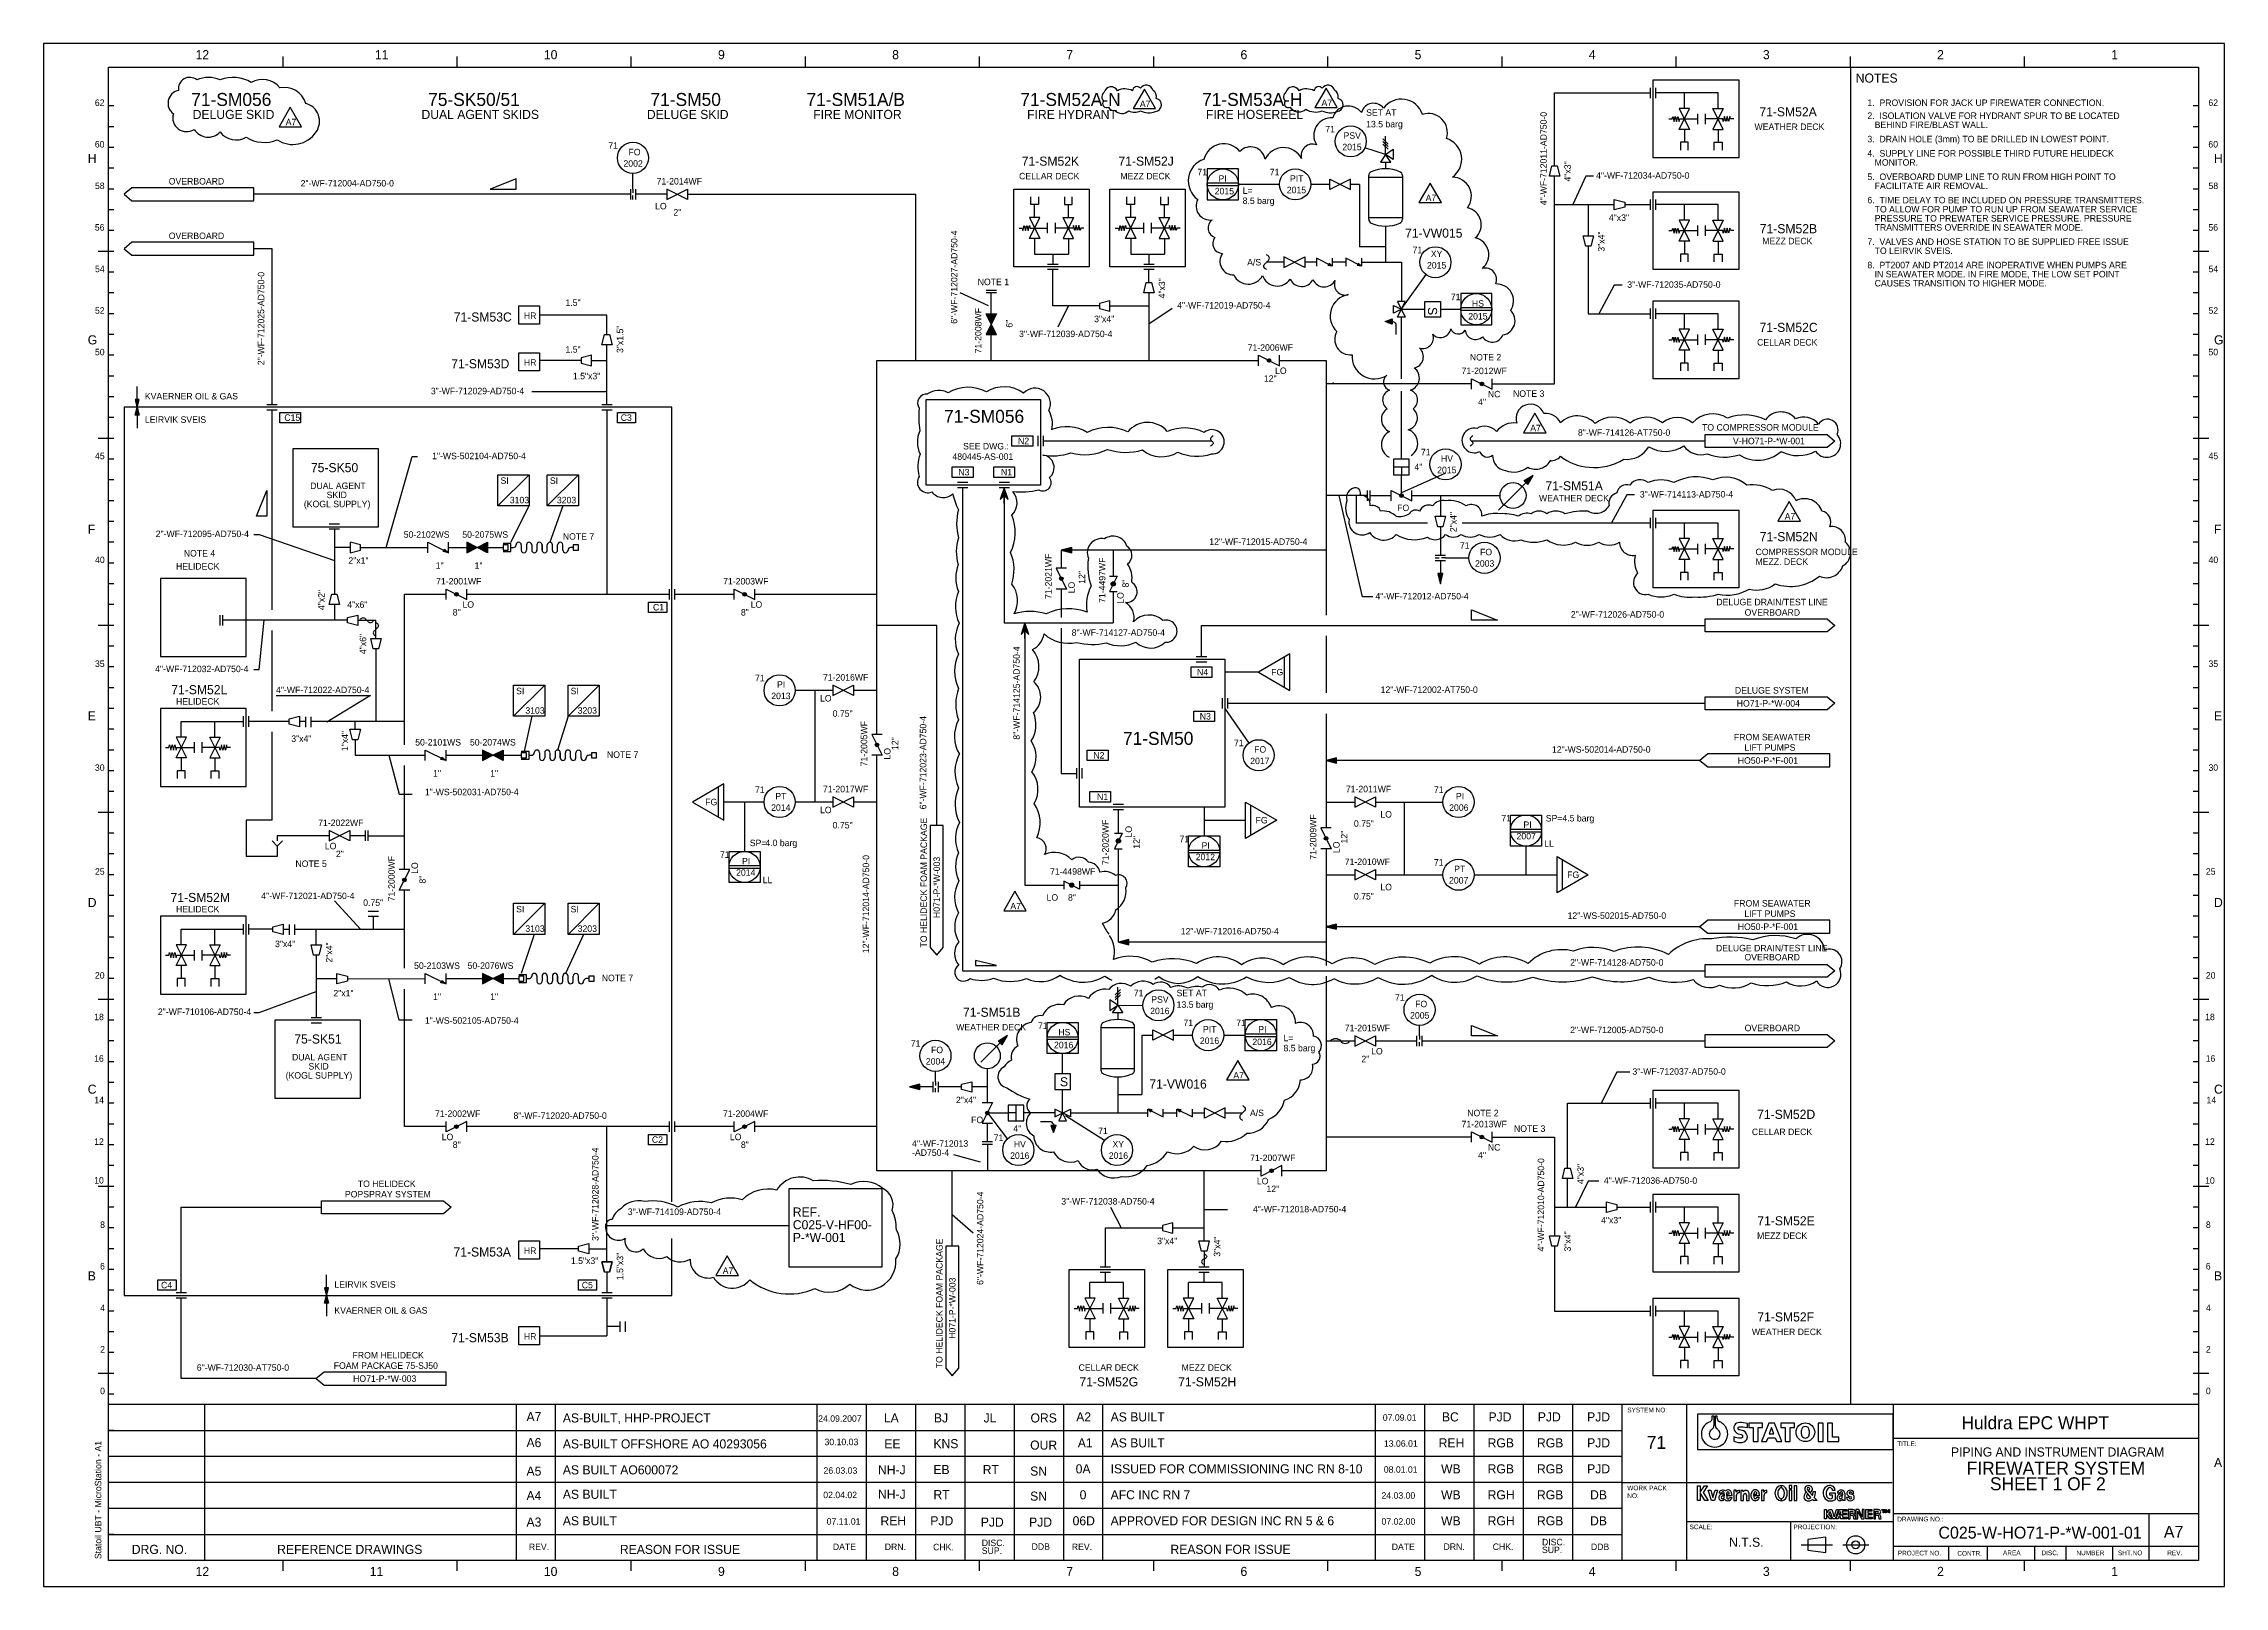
# Model space of a CAD drawing. Extents: x 0 to 840, y 0 to 594.
import ezdxf

# ---------------------------------------------------------------- set-up
doc = ezdxf.new("R2010")
doc.units = 0
for name, color, linetype in [('01-LIN-025-A', 7, 'Continuous'), ('08-LIN-050-A', 7, 'Continuous'), ('18-LIN-025-SP', 7, 'Continuous'), ('34-TXT-018', 7, 'Continuous'), ('35-TXT-025', 7, 'Continuous'), ('36-TXT-035', 7, 'Continuous'), ('37-TXT-050', 7, 'Continuous'), ('43-', 7, 'Continuous'), ('49-LOG-UD', 7, 'Continuous'), ('50-REV-035-TRNG', 7, 'Continuous'), ('51-REV-035-CLD', 7, 'Continuous')]:
    doc.layers.add(name, color=color, linetype=linetype)

msp = doc.modelspace()

# ---------------------------------------------------------------- texts
at = {"layer": '01-LIN-025-A'}
for s, height, p in [('REF.', 3.499, (288.58, 142.38)), ('C025-V-HF00-', 3.4992, (288.58, 137.48)), ('P-*W-001', 3.499, (288.58, 132.58))]:
    msp.add_text(s, height=height, dxfattribs=at).set_placement(p)
at = {"layer": '34-TXT-018'}
for s, p in [('SYSTEM NO:', (610, 67)), ('TITLE:', (714, 54)), ('WORK PACK', (610, 37)), ('NO:', (610, 34)), ('DRAWING NO.:', (714, 25)), ('SCALE:', (634, 22)), ('PROJECTION:', (674, 22)), ('PROJECT NO.', (714.19, 11.92)), ('CONTR.', (737.12, 11.81)), ('AREA', (754.73, 12.01)), ('DISC.', (769.53, 12)), ('NUMBER', (783, 12)), ('SHT.NO', (799, 12)), ('REV.', (818, 12))]:
    msp.add_text(s, height=1.8, dxfattribs=at).set_placement(p)
at = {"layer": '35-TXT-025'}
for s, p in [('62', (19.74, 570)), ('1.  PROVISION FOR JACK UP FIREWATER CONNECTION.', (702.5, 570)), ('62', (833.84, 570)), ('SET AT', (509.41, 566.22)), ('13.5 barg', (509.41, 561.76)), ('WEATHER DECK', (659, 560.75)), ('2.  ISOLATION VALVE FOR HYDRANT SPUR TO BE LOCATED', (702.5, 565)), ('   BEHIND FIRE/BLAST WALL.', (702.5, 561.5)), ('60', (19.73, 554)), ('71', (217.51, 553.5)), ('71', (493.69, 559.85)), ('2015', (500.25, 552.95)), ('PSV', (500.71, 557.35)), ('3.  DRAIN HOLE (3mm) TO BE DRILLED IN LOWEST POINT.', (702.5, 556)), ('60', (833.83, 554)), ('2002', (223.35, 546.6)), ('FO', (225.29, 551)), ('4.  SUPPLY LINE FOR POSSIBLE THIRD FUTURE HELIDECK', (702.5, 550.5)), ('   MONITOR.', (702.5, 547)), ('58', (19.77, 538)), ('OVERBOARD', (48.2, 539.75)), ('2"-WF-712004-AD750-0', (99, 539)), ('71-2014WF', (236.12, 539.75)), ('CELLAR DECK', (375.73, 541.75)), ('MEZZ DECK', (414.73, 541.75)), ('71', (444.43, 543.3)), ('2015', (451.09, 535.97)), ('PI', (452.56, 540.8)), ('L=', (461.85, 536.15)), ('71', (472.29, 543.3)), ('2015', (478.85, 536.4)), ('PIT', (480.08, 540.8)), ('4"-WF-712034-AD750-0', (598, 542)), ('5.  OVERBOARD DUMP LINE TO RUN FROM HIGH POINT TO', (702.5, 541.5)), ('   FACILITATE AIR REMOVAL.', (702.5, 538)), ('58', (833.87, 538)), ('LO', (235.53, 530.18)), ('2"', (242.59, 527.8)), ('8.5 barg', (461.85, 532.25)), ('6.  TIME DELAY TO BE INCLUDED ON PRESSURE TRANSMITTERS.', (702.5, 532.5)), ('   TO ALLOW FOR PUMP TO RUN UP FROM SEAWATER SERVICE', (702.5, 529)), ('56', (19.74, 522)), ('OVERBOARD', (48.2, 518.75)), ('4"x3"', (602.91, 525.75)), ('   TRANSMITTERS OVERRIDE IN SEAWATER MODE.', (702.5, 522)), ('   PRESSURE TO PREWATER SERVICE PRESSURE. PRESSURE', (702.5, 525.5)), ('56', (833.84, 522)), ('71', (527.29, 513.3)), ('XY', (534.32, 511.8)), ('MEZZ DECK', (662, 516.75)), ('7.  VALVES AND HOSE STATION TO BE SUPPLIED FREE ISSUE', (702.5, 516.5)), ('   TO LEIRVIK SVEIS.', (702.5, 513)), ('54', (19.8, 506)), ('A/S', (463.6, 508.6)), ('2015', (532.85, 507.4)), ('8.  PT2007 AND PT2014 ARE INOPERATIVE WHEN PUMPS ARE', (702.5, 507.5)), ('   IN SEAWATER MODE. IN FIRE MODE, THE LOW SET POINT', (702.5, 504)), ('54', (833.9, 506)), ('NOTE 1', (359.8, 501)), ('71', (542.03, 495.22)), ('3"-WF-712035-AD750-0', (610, 500)), ('   CAUSES TRANSITION TO HIGHER MODE.', (702.5, 500.5)), ('52', (19.77, 490)), ('HR', (185, 488)), ('1.5"', (201, 493)), ('3"x4"', (404.64, 486.75)), ('4"-WF-712019-AD750-4', (436.65, 492)), ('2015', (548.76, 487.78)), ('HS', (550.16, 492.72)), ('52', (833.87, 490)), ('3"-WF-712039-AD750-4', (375.73, 481)), ('CELLAR DECK', (660, 477.75)), ('50', (19.77, 474)), ('HR', (185, 470)), ('1.5"', (201, 475)), ('71-2006WF', (463.79, 475.75)), ('NOTE 2', (549.37, 472)), ('50', (833.86, 474)), ('1.5"x3"', (203.89, 464.75)), ('12"', (470.02, 463.8)), ('LO', (474.34, 466.8)), ('71-2012WF', (546.17, 466.75)), ('KVAERNER OIL & GAS', (39, 457)), ('3"-WF-712029-AD750-4', (149.17, 459)), ('4"', (552.54, 454.8)), ('NC', (556.29, 457.8)), ('NOTE 3', (566, 458)), ('LEIRVIK SVEIS', (39, 448)), ('C15', (92.72, 448.75)), ('C3', (222.29, 448.75)), ('8"-WF-714126-AT750-0', (591, 443)), ('TO COMPRESSOR MODULE', (638.81, 445)), ('SEE DWG.:', (354.17, 437.75)), ('N2', (375.34, 439.75)), ('71', (530.51, 435.5)), ('V-HO71-P-*W-001', (650.73, 439.75)), ('45', (19.8, 434)), ('1"-WS-502104-AD750-4', (149.64, 434)), ('480445-AS-001', (350.06, 433.75)), ('N3', (352.34, 427.75)), ('N1', (368.77, 427.75)), ('4"', (528, 429.75)), ('2015', (536.78, 428.6)), ('HV', (538.24, 433)), ('45', (833.9, 434)), ('DUAL AGENT', (102.69, 422.5)), ('SKID', (109.02, 419)), ('SI', (176, 424.5)), ('SI', (195, 424.5)), ('WEATHER DECK', (576, 417.75)), ('3"-WF-714113-AD750-4', (614.84, 419.24)), ('(KOGL SUPPLY)', (100.24, 415.5)), ('3103', (179.56, 417)), ('3203', (197.71, 417)), ('FO', (521.37, 414.01)), ('2"-WF-712095-AD750-4', (43.17, 404)), ('50-2102WS', (138.71, 403.75)), ('50-2075WS', (161.27, 403.75)), ('NOTE 7', (200, 403)), ('12"-WF-712015-AD750-4', (449, 401)), ('40', (19.8, 394)), ('NOTE 4', (54, 396.5)), ('2"x1"', (117.39, 393.75)), ('71', (545.51, 399.5)), ('2003', (551.35, 392.6)), ('FO', (553.29, 397)), ('COMPRESSOR MODULE', (659.4, 397.05)), ('MEZZ. DECK', (659.4, 393.3)), ('40', (833.9, 394)), ('HELIDECK', (51, 391.5)), ('1"', (151.02, 391.8)), ('71-2001WF', (151.17, 385.75)), ('1"', (166.02, 391.8)), ('71-2003WF', (261.74, 385.75)), ('4"x6"', (116.96, 376.75)), ('LO', (161.34, 376.8)), ('C1', (234.72, 375.75)), ('LO', (272.34, 376.8)), ('4"-WF-712012-AD750-4', (513, 380)), ('DELUGE DRAIN/TEST LINE', (644.31, 377.75)), ('8"', (157.59, 373.8)), ('8"', (268.59, 373.8)), ('2"-WF-712026-AD750-0', (588.27, 373)), ('OVERBOARD', (655.2, 373.75)), ('8"-WF-714127-AD750-4', (396, 366)), ('35', (19.77, 354)), ('4"-WF-712032-AD750-4', (42.98, 352)), ('N4', (444.29, 350.75)), ('FG', (472.84, 350.75)), ('35', (833.87, 354)), ('4"-WF-712022-AD750-4', (89.53, 343.92)), ('SI', (182, 343.5)), ('SI', (203, 343.5)), ('71', (274.01, 348.5)), ('PI', (282.51, 346)), ('71-2016WF', (300.21, 348.75)), ('12"-WF-712002-AT750-0', (515, 344)), ('DELUGE SYSTEM', (651.47, 343.75)), ('HELIDECK', (51, 339.5)), ('3103', (185.56, 336)), ('3203', (205.71, 336)), ('2013', (280.28, 341.6)), ('LO', (299.05, 340.69)), ('0.75"', (303.92, 334.82)), ('N3', (445.34, 333.75)), ('HO71-P-*W-004', (652.17, 338.75)), ('3"x4"', (95.39, 325.13)), ('FROM SEAWATER', (651.09, 325.75)), ('50-2101WS', (143.13, 323.75)), ('50-2074WS', (164.22, 323.75)), ('NOTE 7', (217, 319)), ('N2', (404.34, 318.75)), ('71', (458.51, 323.5)), ('FO', (466.29, 321)), ('12"-WS-502014-AD750-0', (581, 321)), ('HO50-P-*F-001', (652.57, 316.75)), ('LIFT PUMPS', (655.11, 321.75)), ('30', (19.77, 314)), ('1"', (150.02, 311.8)), ('1"', (172.02, 311.8)), ('2017', (464.77, 316.6)), ('30', (833.86, 314)), ('1"-WS-502031-AD750-4', (146.86, 304.62)), ('FG', (254.84, 300.75)), ('71', (274.01, 305.5)), ('PT', (281.84, 303)), ('71-2017WF', (300.15, 305.75)), ('N1', (405.77, 302.75)), ('71-2011WF', (501.59, 305.75)), ('71', (535.51, 305.5)), ('PI', (544.01, 303)), ('71-2022WF', (105.74, 292.75)), ('2014', (280.23, 298.6)), ('LO', (299.05, 297.69)), ('0.75"', (303.92, 291.82)), ('FG', (466.84, 293.75)), ('0.75"', (504.7, 292.45)), ('LO', (514.89, 296.01)), ('2006', (541.4, 298.6)), ('71', (561.51, 294.5)), ('PI', (570.01, 292)), ('SP=4.5 barg', (578.6, 294.5)), ('LO', (108.34, 283.8)), ('SP=', (272, 285)), ('4.0 barg', (278, 285)), ('71', (437.51, 286.5)), ('PI', (446.01, 284)), ('2007', (567.35, 287.6)), ('LL', (578, 284.75)), ('NOTE 5', (97, 277)), ('2"', (112.59, 280.8)), ('71', (260.51, 280.5)), ('PI', (269.01, 278)), ('2012', (443.78, 279.6)), ('71-2010WF', (501.17, 277.75)), ('71', (535.51, 277.5)), ('PT', (543.34, 275)), ('25', (19.77, 274)), ('2014', (266.73, 273.6)), ('LL', (277, 270.75)), ('71-4498WF', (387.65, 274)), ('LO', (514.89, 268.01)), ('2007', (541.35, 270.6)), ('FG', (586.84, 272.75)), ('25', (832.87, 274)), ('HELIDECK', (51, 259.5)), ('4"-WF-712021-AD750-4', (83.83, 264.62)), ('0.75"', (123.09, 262)), ('SI', (182, 259.5)), ('SI', (203, 259.5)), ('LO', (386.33, 264)), ('8"', (394.58, 264)), ('0.75"', (504.7, 264.45)), ('FROM SEAWATER', (651.09, 261.75)), ('3103', (185.56, 252)), ('3203', (205.71, 252)), ('12"-WF-712016-AD750-4', (438, 251)), ('12"-WS-502015-AD750-0', (587, 257)), ('HO50-P-*F-001', (652.57, 252.75)), ('LIFT PUMPS', (655.11, 257.75)), ('3"x4"', (89.14, 246.13)), ('DELUGE DRAIN/TEST LINE', (644.17, 244.51)), ('20', (19.77, 234)), ('50-2103WS', (142.71, 237.75)), ('50-2076WS', (163.31, 237.75)), ('NOTE 7', (215, 233)), ('2"-WF-714128-AD750-0', (588, 239)), ('OVERBOARD', (655.14, 241)), ('20', (832.86, 234)), ('2"x1"', (111.61, 227.13)), ('1"', (150.02, 225.8)), ('1"', (172.02, 225.8)), ('71', (419.91, 227.22)), ('PSV', (426.65, 224.72)), ('SET AT', (436.41, 227.22)), ('71', (520.51, 225.5)), ('18', (19.48, 218)), ('2"-WF-710106-AD750-4', (44.02, 220)), ('1"-WS-502105-AD750-4', (146.86, 216.62)), ('2016', (426.23, 220.32)), ('13.5 barg', (436.41, 222.76)), ('2005', (526.35, 218.6)), ('FO', (528.29, 223)), ('18', (832.58, 218)), ('71', (334.02, 207.8)), ('WEATHER DECK', (351.51, 214.05)), ('71', (383.02, 214.63)), ('HS', (390.85, 212.13)), ('71', (439.05, 215.74)), ('2016', (445.37, 208.84)), ('PIT', (446.55, 213.24)), ('71', (459.38, 215.74)), ('2016', (465.59, 208.41)), ('PI', (467.87, 213.24)), ('L=', (477.6, 209.91)), ('71-2015WF', (501.17, 213.75)), ('2"-WF-712005-AD750-0', (588, 213)), ('OVERBOARD', (655.2, 213.75)), ('16', (19.45, 202)), ('DUAL AGENT', (95.69, 202.5)), ('2004', (339.82, 200.9)), ('FO', (341.8, 205.3)), ('2016', (389.18, 207.19)), ('8.5 barg', (477.6, 206.01)), ('2"', (507.59, 201.8)), ('LO', (511.34, 204.8)), ('16', (832.79, 202)), ('(KOGL SUPPLY)', (93.24, 195.5)), ('SKID', (102.02, 199)), ('3"-WF-712037-AD750-0', (612, 197)), ('14', (19.52, 186)), ('14', (833.11, 186)), ('71-2002WF', (150.74, 180.75)), ('8"-WF-712020-AD750-0', (181, 180)), ('71-2004WF', (261.69, 180.75)), ('FO', (357.26, 178.36)), ('4"', (373.51, 175.05)), ('71', (406.19, 174.13)), ('A/S', (464.66, 181.06)), ('71-2013WF', (546.17, 176.75)), ('NOTE 2', (548.37, 181)), ('NOTE 3', (566.37, 175)), ('12', (19.48, 170)), ('LO', (153.34, 171.8)), ('8"', (157.59, 168.8)), ('C2', (234.29, 170.75)), ('LO', (264.34, 171.8)), ('8"', (268.59, 168.8)), ('4"-WF-712013', (334.51, 169.26)), ('-AD750-4', (334.51, 165.76)), ('71', (365.96, 171.5)), ('HV', (373.7, 169)), ('XY', (411.7, 169)), ('NC', (556.29, 167.8)), ('CELLAR DECK', (658, 173.75)), ('12', (832.58, 170)), ('2016', (372.28, 164.6)), ('2016', (410.28, 164.6)), ('71-2007WF', (464.72, 163.75)), ('4"', (552.54, 164.8)), ('10', (19.48, 155.1)), ('POPSPRAY SYSTEM', (116.06, 149.75)), ('TO HELIDECK', (121.02, 153.75)), ('LO', (467.34, 154.8)), ('12"', (471.02, 151.8)), ('4"-WF-712036-AD750-0', (601, 155)), ('10', (832.58, 155)), ('3"-WF-714109-AD750-4', (225, 143)), ('3"-WF-712038-AD750-4', (392, 147)), ('4"-WF-712018-AD750-4', (465.83, 144)), ('8', (21.78, 138)), ('4"x3"', (599.91, 139.75)), ('MEZZ DECK', (660, 133.75)), ('8', (832.88, 138)), ('HR', (185, 128)), ('1.5"x3"', (203.11, 124.13)), ('3"x4"', (428.91, 131.75)), ('6', (21.74, 122)), ('6', (832.84, 122)), ('C4', (45.24, 114.75)), ('LEIRVIK SVEIS', (112, 115)), ('C5', (207.29, 114.75)), ('4', (21.81, 106)), ('KVAERNER OIL & GAS', (112, 105)), ('4', (832.91, 106)), ('2', (21.78, 90)), ('HR', (185, 95)), ('WEATHER DECK', (658, 96.75)), ('2', (832.88, 90)), ('6"-WF-712030-AT750-0', (59, 83)), ('FOAM PACKAGE 75-SJ50', (111.74, 83.75)), ('FROM HELIDECK', (118.99, 87.75)), ('CELLAR DECK', (398.65, 83)), ('MEZZ DECK', (438.35, 83)), ('0', (21.77, 74)), ('HO71-P-*W-003', (119.21, 78.75)), ('0', (832.87, 74)), ('24.09.2007', (298.35, 63.36)), ('07.09.01', (515.83, 63.75)), ('30.10.03', (300.79, 54.36)), ('13.06.01', (516.27, 53.75)), ('26.03.03', (300.41, 43.36)), ('08.01.01', (516.22, 43.75)), ('02.04.02', (300.31, 33.96)), ('24.03.00', (515.32, 33.75)), ('07.11.01', (301.63, 23.75)), ('07.02.00', (515.35, 23.75)), ('DISC.', (361.36, 15.5)), ('DISC.', (577.15, 15.81)), ('REV.', (186.91, 13.97)), ('DATE', (304, 14)), ('DRN.', (324, 14)), ('CHK.', (342.6, 13.89)), ('SUP.', (361.36, 12.5)), ('DDB', (380.56, 14.07)), ('REV.', (396.05, 13.96)), ('DATE', (519.26, 13.98)), ('DRN.', (539.22, 14.04)), ('CHK.', (558.17, 14.01)), ('SUP.', (577.15, 12.81)), ('DDB', (596, 14))]:
    msp.add_text(s, height=2.5, dxfattribs=at).set_placement(p)
for s, rotation, p in [('4"-WF-712011-AD750-0', 89.9544, (578.97, 531.79)), ('4"x3"', 89.9544, (588.25, 540.91)), ('6"-WF-712027-AD750-4', 89.9544, (351.97, 486.13)), ('3"x4"', 89.9544, (601.25, 513.91)), ('2"-WF-712025-AD750-0', 89.9544, (84.97, 470.18)), ('4"x3"', 89.9544, (431.97, 495.91)), ('71-2008WF', 89.9544, (361.24, 474.74)), ('6"', 89.9544, (373.2, 484.64)), ('3"x1.5"', 89.9544, (223.25, 474.89)), ('2"x4"', 89.9544, (544.25, 405.91)), ('71-2021WF', 89.9544, (388.24, 380.16)), ('71-4497WF', 89.9544, (408.99, 378.65)), ('LO', 89.9544, (397.2, 382.34)), ('12"', 89.9544, (401.2, 386.02)), ('8"', 89.9544, (418, 384.58)), ('4"x2"', 89.9544, (108.25, 375.91)), ('LO', 89.9544, (416, 378.33)), ('4"x6"', 89.9544, (124.25, 358.96)), ('8"-WF-714125-AD750-4', 90, (376, 326)), ('1"x4"', 89.9544, (117.25, 321.59)), ('71-2005WF', 89.9544, (317.24, 315.74)), ('6"-WF-712023-AD750-4', 89.9544, (339.97, 299.17)), ('LO', 89.9544, (326.2, 318.34)), ('12"', 89.9544, (329.2, 322.02)), ('TO HELIDECK FOAM PACKAGE', 89.9544, (340.23, 245.98)), ('71-2020WF', 89.9544, (410.24, 277.74)), ('71-2009WF', 89.9544, (490.24, 279.79)), ('LO', 89.9544, (419.2, 288.34)), ('12"', 89.9544, (422.2, 284.02)), ('LO', 89.9544, (499.2, 282.34)), ('12"', 89.9544, (502.2, 286.02)), ('71-2000WF', 89.9544, (135.24, 263.74)), ('LO', 89.9544, (144.2, 274.34)), ('12"-WF-712014-AD750-0', 89.9544, (317.97, 243.8)), ('H071-P-*W-003', 89.9544, (345.24, 257.31)), ('8"', 89.9544, (147.2, 270.59)), ('2"x4"', 89.9544, (111.25, 240.17)), ('2"x4"', 359.9544, (351.43, 186.05)), ('3"-WF-712028-AD750-4', 90, (213.74, 133)), ('4"-WF-712010-AD750-0', 89.9544, (577.97, 128.94)), ('4"x3"', 89.9544, (593.25, 154.91)), ('6"-WF-712024-AD750-4', 89.9544, (361.97, 116.07)), ('3"x4"', 89.9544, (453.25, 126.91)), ('3"x4"', 89.9544, (588.25, 128.91)), ('1.5"x3"', 89.9544, (223.25, 117.89)), ('TO HELIDECK FOAM PACKAGE', 89.9544, (346.23, 83.98)), ('H071-P-*W-003', 89.9544, (351.24, 95.31)), ('Statoil UBT - MicroStation - A1', 89.99999, (22.24, 10.48))]:
    msp.add_text(s, height=2.5, rotation=rotation, dxfattribs=at).set_placement(p)
at = {"layer": '36-TXT-035'}
for s, p in [('12', (58.54, 588)), ('11', (127.62, 588)), ('10', (192.7, 588)), ('9', (259.78, 588)), ('8', (326.86, 588)), ('7', (393.94, 588)), ('6', (461.02, 588)), ('5', (528.1, 588)), ('4', (595.18, 588)), ('3', (662.26, 588)), ('2', (729.34, 588)), ('1', (796.42, 588)), ('NOTES', (698, 579)), ('DELUGE SKID', (57.42, 565)), ('DUAL AGENT SKIDS', (145.55, 565)), ('DELUGE SKID', (232.36, 565)), ('FIRE MONITOR', (296.44, 565)), ('FIRE HYDRANT', (378.84, 565)), ('FIRE HOSEREEL', (447.72, 565)), ('71-SM52A', (660.88, 566)), ('H', (17, 548.06)), ('71-SM52K', (376.75, 547)), ('71-SM52J', (414.01, 547)), ('H', (836, 548.06)), ('71-VW015', (524.41, 519.31)), ('71-SM52B', (661.02, 521)), ('71-SM53C', (157.96, 487)), ('G', (17, 478.19)), ('71-SM52C', (660.96, 483)), ('G', (836, 478.19)), ('71-SM53D', (157.02, 469)), ('75-SK50', (102.96, 429)), ('71-SM51A', (578.48, 422)), ('F', (17, 405.31)), ('71-SM52N', (661.02, 402.42)), ('F', (836, 405.31)), ('71-SM52L', (49.16, 343.5)), ('E', (17, 333.44)), ('E', (836, 333.44)), ('D', (17, 261.56)), ('71-SM52M', (48.89, 263.5)), ('D', (836, 261.56)), ('71-SM51B', (354.13, 219.3)), ('75-SK51', (96.56, 209)), ('C', (17, 189.69)), ('S', (391.49, 192.53)), ('71-VW016', (425.91, 191.68)), ('C', (836, 189.69)), ('71-SM52D', (660.02, 180)), ('71-SM52E', (660.09, 139)), ('71-SM53A', (157.88, 127)), ('B', (17, 117.81)), ('B', (836, 117.81)), ('71-SM52F', (660.09, 102)), ('71-SM53B', (157.02, 94)), ('71-SM52G', (398.96, 77)), ('71-SM52H', (437.02, 77)), ('A7', (186, 63.61)), ('AS-BUILT, HHP-PROJECT', (200, 63.11)), ('LA', (323.66, 63.11)), ('BJ', (342.94, 63.11)), ('JL', (362.07, 63.11)), ('ORS', (380.14, 63.11)), ('A2', (397.74, 63.5)), ('AS BUILT', (411, 63.5)), ('BC', (538.61, 63.5)), ('PJD', (556.55, 63.5)), ('PJD', (575.55, 63.5)), ('PJD', (594.55, 63.5)), ('A6 ', (186, 53.61)), ('AS-BUILT OFFSHORE AO 40293056', (200, 53.11)), ('EE', (323.81, 53.11)), ('KNS', (342.73, 53.21)), ('OUR', (380, 52.65)), ('A1', (398.35, 53.5)), ('AS BUILT', (411, 53.5)), ('REH', (537.35, 53.5)), ('RGB', (556.22, 53.5)), ('RGB', (575.22, 53.5)), ('PJD', (594.55, 53.5)), ('PIPING AND INSTRUMENT DIAGRAM', (734.68, 50)), ('A5 ', (186, 42.61)), ('AS BUILT AO600072', (200, 43.11)), ('NH-J', (321.4, 43.11)), ('EB ', (342.73, 43.21)), ('RT ', (361.73, 43.21)), ('SN', (380, 42.65)), ('0A', (397.53, 43.5)), ('ISSUED FOR COMMISSIONING INC RN 8-10', (411, 43.5)), ('WB', (538.28, 43.5)), ('RGB', (556.22, 43.5)), ('RGB', (575.22, 43.5)), ('PJD', (594.55, 43.5)), ('A', (836, 45.94)), ('A4 ', (186, 33.21)), ('AS BUILT', (200, 33.71)), ('NH-J', (321.4, 33.71)), ('RT ', (342.73, 33.56)), ('SN', (380, 33)), ('0', (399.07, 33.5)), ('AFC INC RN 7', (411, 33.5)), ('WB', (538.28, 33.5)), ('RGH', (556.22, 33.5)), ('RGB', (575.22, 33.5)), ('DB', (595.67, 33.5)), ('A3  ', (186, 23)), ('AS BUILT', (200, 23.5)), ('REH', (322.35, 23.5)), ('PJD', (341.55, 23.5)), ('PJD  ', (361, 23)), ('PJD  ', (379.59, 23)), ('06D', (396.35, 23.5)), ('APPROVED FOR DESIGN INC RN 5 & 6', (411, 23.5)), ('WB', (538.28, 23.5)), ('RGH', (556.22, 23.5)), ('RGB', (575.22, 23.5)), ('DB', (595.67, 23.5)), ('N.T.S.', (649.23, 15.25)), ('DRG. NO.', (33.96, 12.49)), ('REFERENCE DRAWINGS', (89.96, 12.49)), ('REASON FOR ISSUE', (221.96, 12.49)), ('REASON FOR ISSUE', (434.03, 12.51)), ('12', (58.54, 4)), ('11', (125.62, 4)), ('10', (192.7, 4)), ('9', (259.78, 4)), ('8', (326.86, 4)), ('7', (393.94, 4)), ('6', (461.02, 4)), ('5', (528.1, 4)), ('4', (595.18, 4)), ('3', (662.26, 4)), ('2', (729.34, 4)), ('1', (796.42, 4))]:
    msp.add_text(s, height=3.5, dxfattribs=at).set_placement(p)
msp.add_text('S', height=3.5, rotation=270, dxfattribs=at).set_placement((533.24, 492.58))
at = {"layer": '37-TXT-050'}
for s, height, p in [('71-SM056', 5, (56.87, 570)), ('75-SK50/51', 5, (148.11, 570)), ('71-SM50', 5, (233.75, 570)), ('71-SM51A/B', 5, (293.85, 570)), ('71-SM52A-N', 5, (376.22, 570)), ('71-SM53A-H', 5, (446.22, 570)), ('71-SM056', 5, (346.84, 448)), ('71-SM50', 5, (415.75, 324)), ('Huldra EPC WHPT', 5, (738.73, 60.5)), ('71', 5, (617.51, 52.95)), ('FIREWATER SYSTEM', 5, (740.75, 43)), ('SHEET 1 OF 2', 5, (749.72, 37)), ('C025-W-HO71-P-*W-001-01', 4.6, (729.86, 18.4)), ('A7', 4.6, (816.68, 18.7))]:
    msp.add_text(s, height=height, dxfattribs=at).set_placement(p)
at = {"layer": '50-REV-035-TRNG'}
for p in [(422.25, 569.55), (492.24, 569.95), (93.25, 562.55), (532.34, 533.36), (572.63, 444.74), (670.63, 410.74), (372.38, 260.68), (458.25, 195.55), (261.57, 120.28)]:
    msp.add_text('A7', height=2.5, dxfattribs=at).set_placement(p)

# ---------------------------------------------------------------- linework, layer by layer
at = {"layer": '01-LIN-025-A'}
for p, q in [((619, 573), (619, 577)), ((621, 573), (621, 577)), ((632, 569), (632, 575)), ((632, 565), (637, 565)), ((637, 567), (637, 563)), ((640, 567), (640, 563)), ((645, 565), (640, 565)), ((632, 561), (632, 556)), ((645, 561), (645, 556)), ((580, 543), (581, 547)), ((581, 547), (583, 547)), ((583, 547), (584, 543)), ((34, 538.5), (31, 536)), ((81, 538.5), (34, 538.5)), ((81, 533.5), (81, 538.5)), ((226, 538), (226, 534)), ((227, 538), (227, 544)), ((227, 538), (227, 536.5)), ((228, 538), (228, 534)), ((248, 534), (240, 538)), ((240, 538), (240, 534)), ((240, 534), (248, 538)), ((248, 538), (248, 534)), ((460.22, 545.81), (448.22, 545.81)), ((448.22, 545.81), (448.22, 533.81)), ((460.22, 540.31), (448.22, 540.31)), ((460.22, 539.31), (448.22, 539.31)), ((460.22, 533.81), (460.22, 545.81)), ((495.4, 541.81), (503.4, 537.81)), ((503.4, 541.81), (495.4, 537.81)), ((495.4, 537.81), (495.4, 541.81)), ((503.4, 537.81), (503.4, 541.81)), ((584, 543), (580, 543)), ((31, 536), (34, 533.5)), ((34, 533.5), (81, 533.5)), ((227, 534), (227, 535.5)), ((381.73, 527), (381.73, 532)), ((394.73, 527), (394.73, 532)), ((418.73, 527), (418.73, 532)), ((431.73, 527), (431.73, 532)), ((448.22, 533.81), (460.22, 533.81)), ((605, 530), (605, 534)), ((605, 534), (609, 533)), ((609, 531), (605, 530)), ((609, 533), (609, 531)), ((619, 530), (619, 534)), ((621, 530), (621, 534)), ((632, 526), (632, 532)), ((381.73, 523), (386.73, 523)), ((386.73, 521), (386.73, 525)), ((389.73, 521), (389.73, 525)), ((394.73, 523), (389.73, 523)), ((418.73, 523), (423.73, 523)), ((423.73, 521), (423.73, 525)), ((426.73, 521), (426.73, 525)), ((431.73, 523), (426.73, 523)), ((632, 522), (637, 522)), ((637, 524), (637, 520)), ((640, 524), (640, 520)), ((645, 522), (640, 522)), ((34, 517.5), (31, 515)), ((31, 515), (34, 512.5)), ((81, 517.5), (34, 517.5)), ((34, 512.5), (81, 512.5)), ((81, 512.5), (81, 517.5)), ((388.73, 513), (388.73, 509)), ((394.73, 519), (394.73, 513)), ((425.73, 513), (425.73, 509)), ((431.73, 519), (431.73, 513)), ((593, 520), (597, 520)), ((594, 516), (593, 520)), ((596, 516), (594, 516)), ((597, 520), (596, 516)), ((632, 518), (632, 513)), ((645, 518), (645, 513)), ((390.73, 509), (386.73, 509)), ((390.73, 507), (386.73, 507)), ((427.73, 509), (423.73, 509)), ((427.73, 507), (423.73, 507)), ((477.74, 507.86), (485.74, 511.86)), ((485.74, 507.86), (477.74, 511.86)), ((477.74, 511.86), (477.74, 507.86)), ((485.74, 511.86), (485.74, 507.86)), ((532.43, 505.05), (523, 492)), ((364, 493), (353, 498)), ((367, 499), (363, 499)), ((367, 498), (363, 498)), ((423.73, 498), (424.73, 502)), ((427.73, 498), (423.73, 498)), ((424.73, 502), (426.73, 502)), ((426.73, 502), (427.73, 498)), ((557.84, 497.73), (545.84, 497.73)), ((545.84, 497.73), (545.84, 485.73)), ((557.84, 485.73), (557.84, 497.73)), ((365, 486), (363, 490)), ((363, 490), (367, 490)), ((365, 486), (363.2, 489.9)), ((363.2, 489.9), (365, 489)), ((365, 486), (363.4, 489.8)), ((363.4, 489.8), (366.6, 489.8)), ((365, 486), (363.6, 489.6)), ((363.6, 489.6), (366.4, 489.6)), ((365, 486), (363.8, 489.4)), ((363.8, 489.4), (366.2, 489.4)), ((365, 486), (364, 489.2)), ((364, 489.2), (366, 489.2)), ((365, 486), (364.2, 489)), ((364.2, 489), (365.8, 489)), ((365, 486), (364.4, 488.8)), ((364.4, 488.8), (365.6, 488.8)), ((365, 486), (364.6, 488.6)), ((364.6, 488.6), (365.4, 488.6)), ((365, 486), (364.8, 488.4)), ((364.8, 488.4), (365.2, 488.4)), ((367, 490), (365, 486)), ((365, 486), (365, 490)), ((365, 489), (366.8, 489.9)), ((366.8, 489.9), (365, 486)), ((366.6, 489.8), (365, 486)), ((366.4, 489.6), (365, 486)), ((366.2, 489.4), (365, 486)), ((366, 489.2), (365, 486)), ((365.8, 489), (365, 486)), ((365.6, 488.8), (365, 486)), ((365.4, 488.6), (365, 486)), ((365.2, 488.4), (365, 486)), ((390.73, 485), (394.73, 493)), ((410.73, 495), (406.73, 494)), ((406.73, 494), (406.73, 492)), ((406.73, 492), (410.73, 491)), ((410.73, 491), (410.73, 495)), ((434.73, 492), (425.73, 486)), ((523, 464.98), (523, 488.73)), ((557.84, 492.23), (545.84, 492.23)), ((557.84, 491.23), (545.84, 491.23)), ((619, 488), (619, 492)), ((621, 488), (621, 492)), ((632, 484), (632, 490)), ((215, 478), (216, 482)), ((216, 482), (218, 482)), ((218, 482), (219, 478)), ((365, 486), (363, 482)), ((363, 482), (367, 482)), ((365, 486), (363.2, 482.1)), ((363.2, 482.1), (365, 483)), ((365, 486), (363.4, 482.2)), ((363.4, 482.2), (366.6, 482.2)), ((365, 486), (363.6, 482.4)), ((363.6, 482.4), (366.4, 482.4)), ((365, 486), (363.8, 482.6)), ((363.8, 482.6), (366.2, 482.6)), ((365, 486), (364, 482.8)), ((364, 482.8), (366, 482.8)), ((365, 486), (364.2, 483)), ((364.2, 483), (365.8, 483)), ((365, 486), (364.4, 483.2)), ((364.4, 483.2), (365.6, 483.2)), ((365, 486), (364.6, 483.4)), ((364.6, 483.4), (365.4, 483.4)), ((365, 486), (364.8, 483.6)), ((364.8, 483.6), (365.2, 483.6)), ((367, 482), (365, 486)), ((366.8, 482.1), (365, 486)), ((366.6, 482.2), (365, 486)), ((366.4, 482.4), (365, 486)), ((366.2, 482.6), (365, 486)), ((366, 482.8), (365, 486)), ((365.8, 483), (365, 486)), ((365.6, 483.2), (365, 486)), ((365.4, 483.4), (365, 486)), ((365.2, 483.6), (365, 486)), ((365, 486), (365, 482)), ((365, 483), (366.8, 482.1)), ((545.84, 485.73), (557.84, 485.73)), ((632, 480), (637, 480)), ((637, 482), (637, 478)), ((640, 482), (640, 478)), ((645, 480), (640, 480)), ((211, 474), (207, 473)), ((207, 473), (207, 471)), ((207, 471), (211, 470)), ((211, 470), (211, 474)), ((219, 478), (215, 478)), ((468, 470), (468, 474)), ((468, 474), (476, 470)), ((476, 470), (476, 474)), ((632, 476), (632, 471)), ((645, 476), (645, 471)), ((36, 454), (36, 462)), ((496.33, 463), (496.8, 463.5)), ((550, 461), (550, 465)), ((550, 465), (558, 461)), ((558, 461), (558, 465)), ((35.26, 456.97), (36.45, 455.78)), ((35.29, 456.83), (36.43, 455.7)), ((35.33, 457), (36.47, 455.87)), ((35.33, 456.69), (36.4, 455.61)), ((35.36, 456.55), (36.38, 455.53)), ((35.4, 456.41), (36.36, 455.44)), ((35.43, 456.26), (36.34, 455.36)), ((35.44, 457), (36.49, 455.95)), ((35.47, 456.12), (36.32, 455.27)), ((35.5, 455.98), (36.3, 455.19)), ((35.54, 455.84), (36.28, 455.1)), ((35.55, 457), (36.51, 456.04)), ((35.58, 455.7), (36.25, 455.02)), ((35.61, 455.56), (36.23, 454.93)), ((35.65, 457), (36.53, 456.12)), ((35.65, 455.41), (36.21, 454.85)), ((35.68, 455.27), (36.19, 454.76)), ((35.72, 455.13), (36.17, 454.68)), ((35.75, 454.99), (36.15, 454.59)), ((35.76, 457), (36.55, 456.21)), ((35.79, 454.85), (36.13, 454.51)), ((35.82, 454.71), (36.11, 454.43)), ((35.86, 454.57), (36.09, 454.34)), ((35.86, 453.43), (36.09, 453.66)), ((35.87, 457), (36.57, 456.29)), ((35.89, 454.43), (36.06, 454.25)), ((35.89, 453.57), (36.06, 453.75)), ((35.93, 454.28), (36.04, 454.17)), ((35.93, 453.72), (36.04, 453.83)), ((35.97, 457), (36.59, 456.38)), ((35.97, 454.14), (36.02, 454.09)), ((35.97, 453.86), (36.02, 453.91)), ((36, 454), (36, 446)), ((36.08, 457), (36.61, 456.46)), ((36.18, 457), (36.64, 456.55)), ((36.29, 457), (36.66, 456.63)), ((36.4, 457), (36.68, 456.72)), ((36.5, 457), (36.7, 456.8)), ((36.61, 457), (36.72, 456.89)), ((36.71, 457), (36.74, 456.97)), ((86, 455), (90, 455)), ((188, 460), (217, 460)), ((215, 455), (219, 455)), ((523, 434), (523, 460.22)), ((35.26, 451.03), (36.45, 452.22)), ((35.29, 451.17), (36.43, 452.3)), ((35.33, 451.31), (36.4, 452.39)), ((35.33, 451), (36.47, 452.13)), ((35.36, 451.45), (36.38, 452.47)), ((35.4, 451.59), (36.36, 452.56)), ((35.43, 451.74), (36.34, 452.64)), ((35.44, 451), (36.49, 452.05)), ((35.47, 451.88), (36.32, 452.73)), ((35.5, 452.02), (36.3, 452.81)), ((35.54, 452.16), (36.28, 452.9)), ((35.55, 451), (36.51, 451.96)), ((35.58, 452.3), (36.25, 452.98)), ((35.61, 452.44), (36.23, 453.07)), ((35.65, 452.59), (36.21, 453.15)), ((35.65, 451), (36.53, 451.88)), ((35.68, 452.73), (36.19, 453.24)), ((35.72, 452.87), (36.17, 453.32)), ((35.75, 453.01), (36.15, 453.41)), ((35.76, 451), (36.55, 451.79)), ((35.79, 453.15), (36.13, 453.49)), ((35.82, 453.29), (36.11, 453.57)), ((35.87, 451), (36.57, 451.71)), ((35.97, 451), (36.59, 451.62)), ((36.08, 451), (36.61, 451.54)), ((36.18, 451), (36.64, 451.45)), ((36.29, 451), (36.66, 451.37)), ((36.4, 451), (36.68, 451.28)), ((36.5, 451), (36.7, 451.2)), ((36.61, 451), (36.72, 451.11)), ((36.71, 451), (36.74, 451.03)), ((86, 453), (90, 453)), ((215, 453), (219, 453)), ((383, 443), (383, 439)), ((385, 443), (385, 439)), ((640, 443.5), (687, 443.5)), ((640, 438.5), (640, 443.5)), ((687, 438.5), (640, 438.5)), ((687, 443.5), (690, 441)), ((690, 441), (687, 438.5)), ((132, 400), (142, 435)), ((142, 435), (144, 435)), ((526, 434), (520, 434)), ((520, 434), (520, 428)), ((520, 431), (526, 431)), ((523, 431), (523, 428)), ((540.01, 428.6), (523, 421)), ((526, 428), (526, 434)), ((356, 425), (352, 425)), ((356, 423), (352, 423)), ((372, 425), (368, 425)), ((372, 423), (368, 423)), ((510, 418), (510, 422)), ((511, 418), (511, 422)), ((519, 418), (519, 422)), ((519, 422), (527, 418)), ((520, 428), (526, 428)), ((523, 424), (523, 428)), ((523, 424), (523, 424.1)), ((523, 424), (523, 424.1)), ((523, 420), (523, 424)), ((527, 418), (527, 422)), ((560.34, 414.34), (573.78, 427.78)), ((570.28, 425.62), (570.28, 425.68)), ((570.38, 425.52), (570.38, 425.74)), ((570.48, 425.42), (570.48, 425.8)), ((570.58, 425.32), (570.58, 425.86)), ((570.68, 425.22), (570.68, 425.92)), ((570.78, 425.12), (570.78, 425.98)), ((570.88, 425.02), (570.88, 426.04)), ((570.98, 424.92), (570.98, 426.1)), ((571.08, 424.82), (571.08, 426.16)), ((571.18, 424.72), (571.18, 426.22)), ((571.28, 424.62), (571.28, 426.28)), ((571.38, 424.52), (571.38, 426.34)), ((571.48, 424.42), (571.48, 426.4)), ((571.58, 424.32), (571.58, 426.46)), ((571.68, 424.28), (571.68, 426.52)), ((571.78, 424.44), (571.78, 426.58)), ((571.88, 424.61), (571.88, 426.64)), ((571.98, 424.78), (571.98, 426.7)), ((572.08, 424.94), (572.08, 426.76)), ((572.18, 425.11), (572.18, 426.82)), ((572.28, 425.28), (572.28, 426.88)), ((572.38, 425.44), (572.38, 426.94)), ((572.48, 425.61), (572.48, 427)), ((572.58, 425.78), (572.58, 427.06)), ((572.68, 425.94), (572.68, 427.12)), ((572.78, 426.11), (572.78, 427.18)), ((572.88, 426.28), (572.88, 427.24)), ((572.98, 426.44), (572.98, 427.3)), ((573.08, 426.61), (573.08, 427.36)), ((573.18, 426.78), (573.18, 427.42)), ((573.28, 426.94), (573.28, 427.48)), ((573.38, 427.11), (573.38, 427.54)), ((573.48, 427.28), (573.48, 427.6)), ((573.58, 427.44), (573.58, 427.66)), ((573.68, 427.61), (573.68, 427.72)), ((180, 402), (187, 416)), ((200, 416), (195, 402)), ((536, 412), (540, 412)), ((537, 408), (536, 412)), ((540, 412), (539, 408)), ((81, 405), (83, 405)), ((83, 405), (112, 395)), ((114, 409), (110, 409)), ((114, 407), (110, 407)), ((539, 408), (537, 408)), ((619, 407.42), (619, 411.42)), ((621, 407.42), (621, 411.42)), ((632, 403.42), (632, 409.42)), ((122.06, 401), (118.06, 402)), ((118.06, 402), (118.06, 398)), ((118.06, 398), (122.06, 399)), ((122.06, 399), (122.06, 401)), ((148, 398), (148, 402)), ((148, 402), (156, 398)), ((153.98, 398.43), (154.42, 399.33)), ((156, 398), (153.98, 398.43)), ((154.03, 398.52), (154.38, 399.24)), ((156, 398), (154.03, 398.52)), ((154.07, 398.61), (154.33, 399.15)), ((156, 398), (154.07, 398.61)), ((154.11, 398.7), (154.29, 399.06)), ((156, 398), (154.11, 398.7)), ((154.2, 398.88), (154.25, 398.97)), ((156, 398), (154.2, 398.88)), ((154.29, 399.06), (156, 398)), ((154.33, 399.15), (156, 398)), ((154.38, 399.24), (156, 398)), ((154.42, 399.33), (156, 398)), ((156, 398), (156, 402)), ((167, 400), (163, 402)), ((163, 402), (163, 398)), ((163, 398), (167, 400)), ((167, 400), (163, 400)), ((167, 400), (163.1, 401.8)), ((163.1, 401.8), (164, 400)), ((164, 400), (163.1, 398.2)), ((163.1, 398.2), (167, 400)), ((167, 400), (163.2, 401.6)), ((163.2, 401.6), (163.2, 398.4)), ((163.2, 398.4), (167, 400)), ((167, 400), (163.4, 401.4)), ((163.4, 401.4), (163.4, 398.6)), ((163.4, 398.6), (167, 400)), ((167, 400), (163.6, 401.2)), ((163.6, 401.2), (163.6, 398.8)), ((163.6, 398.8), (167, 400)), ((167, 400), (163.8, 401)), ((163.8, 401), (163.8, 399)), ((163.8, 399), (167, 400)), ((167, 400), (164, 400.8)), ((164, 400.8), (164, 399.2)), ((164, 399.2), (167, 400)), ((167, 400), (164.2, 400.6)), ((164.2, 400.6), (164.2, 399.4)), ((164.2, 399.4), (167, 400)), ((167, 400), (164.4, 400.4)), ((164.4, 400.4), (164.4, 399.6)), ((164.4, 399.6), (167, 400)), ((167, 400), (164.6, 400.2)), ((164.6, 400.2), (164.6, 399.8)), ((164.6, 399.8), (167, 400)), ((167, 400), (171, 402)), ((167, 400), (170.9, 401.8)), ((167, 400), (170.8, 401.6)), ((167, 400), (170.6, 401.4)), ((167, 400), (170.4, 401.2)), ((167, 400), (170.2, 401)), ((167, 400), (170, 400.8)), ((167, 400), (169.8, 400.6)), ((167, 400), (169.6, 400.4)), ((167, 400), (169.4, 400.2)), ((171, 398), (167, 400)), ((170.9, 398.2), (167, 400)), ((170.8, 398.4), (167, 400)), ((170.6, 398.6), (167, 400)), ((170.4, 398.8), (167, 400)), ((170.2, 399), (167, 400)), ((170, 399.2), (167, 400)), ((169.8, 399.4), (167, 400)), ((169.6, 399.6), (167, 400)), ((169.4, 399.8), (167, 400)), ((167, 400), (171, 400)), ((169.4, 400.2), (169.4, 399.8)), ((169.6, 400.4), (169.6, 399.6)), ((169.8, 400.6), (169.8, 399.4)), ((170.9, 401.8), (170, 400)), ((170, 400.8), (170, 399.2)), ((170, 400), (170.9, 398.2)), ((170.2, 401), (170.2, 399)), ((170.4, 401.2), (170.4, 398.8)), ((170.6, 401.4), (170.6, 398.6)), ((170.8, 401.6), (170.8, 398.4)), ((171, 402), (171, 398)), ((180, 401.5), (177, 401.5)), ((179, 401), (177, 401)), ((177, 401), (177, 399)), ((177, 399), (179, 399)), ((177, 398.5), (180, 398.5)), ((179, 399), (179, 401)), ((180, 398.5), (180, 401.5)), ((180, 400), (181, 400)), ((184, 401), (184, 399)), ((186, 401), (186, 399)), ((188, 401), (188, 399)), ((190, 401), (190, 399)), ((192, 399), (192, 401)), ((192, 401), (192, 399)), ((194, 399), (194, 401)), ((196, 399), (196, 401)), ((198, 399), (198, 401)), ((200, 399), (200, 401)), ((204, 400), (203, 400)), ((206, 401), (204, 401)), ((204, 401), (204, 399)), ((204, 399), (206, 399)), ((206, 399), (206, 401)), ((392.19, 399.05), (392.11, 398.97)), ((392.38, 399.09), (392.23, 398.94)), ((392.57, 399.14), (392.34, 398.91)), ((392.76, 399.19), (392.45, 398.89)), ((392.94, 399.24), (392.57, 398.86)), ((393.13, 399.28), (392.68, 398.83)), ((393.32, 399.33), (392.79, 398.8)), ((393.51, 399.38), (392.9, 398.77)), ((393.7, 399.43), (393.02, 398.74)), ((393.89, 399.47), (393.13, 398.72)), ((394.08, 399.52), (393.24, 398.69)), ((394.26, 399.57), (393.36, 398.66)), ((394.45, 399.61), (393.47, 398.63)), ((394.64, 399.66), (393.58, 398.6)), ((394.83, 399.71), (393.7, 398.58)), ((395.02, 399.76), (393.81, 398.55)), ((395.21, 399.8), (393.92, 398.52)), ((395.4, 399.85), (394.04, 398.49)), ((395.59, 399.9), (394.15, 398.46)), ((395.77, 399.94), (394.26, 398.43)), ((395.96, 399.99), (394.38, 398.41)), ((396, 399.89), (394.49, 398.38)), ((396, 399.74), (394.6, 398.35)), ((396, 399.6), (394.72, 398.32)), ((396, 399.46), (394.83, 398.29)), ((396, 399.32), (394.94, 398.26)), ((396, 399.18), (395.06, 398.24)), ((396, 399.04), (395.17, 398.21)), ((396, 398.9), (395.28, 398.18)), ((396, 398.76), (395.4, 398.15)), ((396, 398.61), (395.51, 398.12)), ((396, 398.47), (395.62, 398.1)), ((396, 398.33), (395.73, 398.07)), ((396, 398.19), (395.85, 398.04)), ((396, 398.05), (395.96, 398.01)), ((536, 397), (540, 397)), ((536, 396), (537.5, 396)), ((536, 395), (540, 395)), ((540, 396), (538.5, 396)), ((540, 396), (549, 396)), ((632, 399.42), (637, 399.42)), ((632, 395.42), (632, 390.42)), ((637, 401.42), (637, 397.42)), ((640, 401.42), (640, 397.42)), ((645, 399.42), (640, 399.42)), ((645, 395.42), (645, 390.42)), ((394, 392), (390, 392)), ((390, 392), (394, 384)), ((537.01, 389.96), (538.59, 388.38)), ((537.06, 389.77), (538.57, 388.26)), ((537.1, 389.59), (538.54, 388.15)), ((537.11, 390), (538.62, 388.49)), ((537.15, 389.4), (538.51, 388.04)), ((537.2, 389.21), (538.48, 387.92)), ((537.24, 389.02), (538.45, 387.81)), ((537.26, 390), (538.65, 388.6)), ((537.29, 388.83), (538.42, 387.7)), ((537.34, 388.64), (538.4, 387.58)), ((537.39, 388.45), (538.37, 387.47)), ((537.4, 390), (538.68, 388.72)), ((537.43, 388.26), (538.34, 387.36)), ((537.48, 388.08), (538.31, 387.24)), ((537.53, 387.89), (538.28, 387.13)), ((537.54, 390), (538.71, 388.83)), ((537.57, 387.7), (538.26, 387.02)), ((537.62, 387.51), (538.23, 386.9)), ((537.67, 387.32), (538.2, 386.79)), ((537.68, 390), (538.74, 388.94)), ((537.72, 387.13), (538.17, 386.68)), ((537.76, 386.94), (538.14, 386.57)), ((537.81, 386.76), (538.11, 386.45)), ((537.82, 390), (538.76, 389.06)), ((537.86, 386.57), (538.09, 386.34)), ((537.96, 390), (538.79, 389.17)), ((538.1, 390), (538.82, 389.28)), ((538.24, 390), (538.85, 389.4)), ((538.39, 390), (538.88, 389.51)), ((538.53, 390), (538.9, 389.62)), ((538.67, 390), (538.93, 389.73)), ((538.81, 390), (538.96, 389.85)), ((538.95, 390), (538.99, 389.96)), ((110, 378), (111, 382)), ((114, 378), (110, 378)), ((111, 382), (113, 382)), ((113, 382), (114, 378)), ((155, 380), (155, 384)), ((155, 384), (163, 380)), ((163, 380), (163, 384)), ((241, 384), (241, 380)), ((243, 384), (243, 380)), ((266, 380), (266, 384)), ((266, 384), (274, 380)), ((274, 380), (274, 384)), ((394, 384), (390, 384)), ((537.91, 386.38), (538.06, 386.23)), ((537.95, 386.19), (538.03, 386.11)), ((68, 370), (68, 374)), ((69, 370), (69, 374)), ((83, 353), (85, 372)), ((117, 373), (121, 374)), ((117, 371), (117, 373)), ((121, 370), (117, 371)), ((121, 374), (121, 370)), ((121, 372), (127.98, 372)), ((127.98, 365), (127.98, 372)), ((640, 372.5), (687, 372.5)), ((640, 367.5), (640, 372.5)), ((687, 372.5), (690, 370)), ((690, 370), (687, 367.5)), ((126.98, 361), (125.98, 365)), ((125.98, 365), (129.98, 365)), ((129.98, 365), (128.98, 361)), ((687, 367.5), (640, 367.5)), ((81, 353), (83, 353)), ((128.98, 361), (126.98, 361)), ((444, 358), (448, 358)), ((444, 356), (448, 356)), ((478, 346.2), (478, 357.8)), ((312, 343), (304, 347)), ((304, 347), (304, 343)), ((304, 343), (312, 347)), ((312, 347), (312, 343)), ((454, 342), (454, 338)), ((455, 338), (464.23, 324.67)), ((456, 342), (456, 338)), ((640, 342.5), (687, 342.5)), ((640, 337.5), (640, 342.5)), ((687, 337.5), (640, 337.5)), ((687, 342.5), (690, 340)), ((690, 340), (687, 337.5)), ((66, 327), (66, 333)), ((77, 331), (77, 335)), ((79, 331), (79, 335)), ((94.56, 334), (98.56, 335)), ((94.56, 332), (94.56, 334)), ((98.56, 331), (94.56, 332)), ((98.56, 335), (98.56, 331)), ((101, 333), (101, 334.85)), ((101, 330.85), (101, 333)), ((103, 330.85), (103, 334.85)), ((119, 326), (118, 330)), ((118, 330), (122, 330)), ((122, 330), (121, 326)), ((188, 335), (185, 321)), ((202, 335), (198, 322)), ((323, 328), (319, 328)), ((319, 328), (323, 320)), ((53, 323), (58, 323)), ((58, 325), (58, 321)), ((61, 325), (61, 321)), ((66, 323), (61, 323)), ((121, 326), (119, 326)), ((133, 320), (137, 305)), ((147, 318), (147, 322)), ((147, 322), (155, 318)), ((152.98, 318.43), (153.42, 319.33)), ((153.03, 318.52), (153.38, 319.24)), ((153.38, 319.24), (155, 318)), ((153.42, 319.33), (155, 318)), ((155, 318), (155, 322)), ((173, 320), (169, 322)), ((169, 322), (169, 318)), ((169, 318), (173, 320)), ((173, 320), (169, 320)), ((173, 320), (169.1, 321.8)), ((169.1, 321.8), (170, 320)), ((170, 320), (169.1, 318.2)), ((169.1, 318.2), (173, 320)), ((173, 320), (169.2, 321.6)), ((169.2, 321.6), (169.2, 318.4)), ((169.2, 318.4), (173, 320)), ((173, 320), (169.4, 321.4)), ((169.4, 321.4), (169.4, 318.6)), ((169.4, 318.6), (173, 320)), ((173, 320), (169.6, 321.2)), ((169.6, 321.2), (169.6, 318.8)), ((169.6, 318.8), (173, 320)), ((173, 320), (169.8, 321)), ((169.8, 321), (169.8, 319)), ((169.8, 319), (173, 320)), ((173, 320), (170, 320.8)), ((170, 320.8), (170, 319.2)), ((170, 319.2), (173, 320)), ((173, 320), (170.2, 320.6)), ((170.2, 320.6), (170.2, 319.4)), ((170.2, 319.4), (173, 320)), ((173, 320), (170.4, 320.4)), ((170.4, 320.4), (170.4, 319.6)), ((170.4, 319.6), (173, 320)), ((173, 320), (170.6, 320.2)), ((170.6, 320.2), (170.6, 319.8)), ((170.6, 319.8), (173, 320)), ((173, 320), (177, 322)), ((173, 320), (176.9, 321.8)), ((173, 320), (176.8, 321.6)), ((173, 320), (176.6, 321.4)), ((173, 320), (176.4, 321.2)), ((173, 320), (176.2, 321)), ((173, 320), (176, 320.8)), ((173, 320), (175.8, 320.6)), ((173, 320), (175.6, 320.4)), ((173, 320), (175.4, 320.2)), ((177, 318), (173, 320)), ((176.9, 318.2), (173, 320)), ((176.8, 318.4), (173, 320)), ((176.6, 318.6), (173, 320)), ((176.4, 318.8), (173, 320)), ((176.2, 319), (173, 320)), ((176, 319.2), (173, 320)), ((175.8, 319.4), (173, 320)), ((175.6, 319.6), (173, 320)), ((175.4, 319.8), (173, 320)), ((173, 320), (177, 320)), ((175.4, 320.2), (175.4, 319.8)), ((175.6, 320.4), (175.6, 319.6)), ((175.8, 320.6), (175.8, 319.4)), ((176.9, 321.8), (176, 320)), ((176, 320.8), (176, 319.2)), ((176, 320), (176.9, 318.2)), ((176.2, 321), (176.2, 319)), ((176.4, 321.2), (176.4, 318.8)), ((176.6, 321.4), (176.6, 318.6)), ((176.8, 321.6), (176.8, 318.4)), ((177, 322), (177, 318)), ((187, 321.5), (184, 321.5)), ((186, 321), (184, 321)), ((184, 321), (184, 319)), ((186, 319), (186, 321)), ((187, 318.5), (187, 321.5)), ((187, 320), (188, 320)), ((191, 321), (191, 319)), ((193, 321), (193, 319)), ((195, 321), (195, 319)), ((197, 321), (197, 319)), ((199, 319), (199, 321)), ((199, 321), (199, 319)), ((201, 319), (201, 321)), ((203, 319), (203, 321)), ((205, 319), (205, 321)), ((207, 319), (207, 321)), ((211, 320), (210, 320)), ((213, 321), (211, 321)), ((211, 321), (211, 319)), ((213, 319), (213, 321)), ((323, 320), (319, 320)), ((641, 320.5), (638, 318)), ((688, 320.5), (641, 320.5)), ((688, 315.5), (688, 320.5)), ((53, 319), (53, 314)), ((66, 319), (66, 314)), ((155, 318), (152.98, 318.43)), ((155, 318), (153.03, 318.52)), ((153.07, 318.61), (153.33, 319.15)), ((155, 318), (153.07, 318.61)), ((153.11, 318.7), (153.29, 319.06)), ((155, 318), (153.11, 318.7)), ((153.2, 318.88), (153.25, 318.97)), ((155, 318), (153.2, 318.88)), ((153.29, 319.06), (155, 318)), ((153.33, 319.15), (155, 318)), ((184, 319), (186, 319)), ((184, 318.5), (187, 318.5)), ((211, 319), (213, 319)), ((398, 311), (398, 315)), ((400, 311), (400, 315)), ((494.19, 318.05), (494.11, 317.97)), ((494.38, 318.09), (494.23, 317.94)), ((494.57, 318.14), (494.34, 317.91)), ((494.76, 318.19), (494.45, 317.89)), ((494.94, 318.24), (494.57, 317.86)), ((495.13, 318.28), (494.68, 317.83)), ((495.32, 318.33), (494.79, 317.8)), ((495.51, 318.38), (494.9, 317.77)), ((495.7, 318.43), (495.02, 317.74)), ((495.89, 318.47), (495.13, 317.72)), ((496.08, 318.52), (495.24, 317.69)), ((496.26, 318.57), (495.36, 317.66)), ((496.45, 318.61), (495.47, 317.63)), ((496.64, 318.66), (495.58, 317.6)), ((496.83, 318.71), (495.7, 317.58)), ((497.02, 318.76), (495.81, 317.55)), ((497.21, 318.8), (495.92, 317.52)), ((497.4, 318.85), (496.04, 317.49)), ((497.59, 318.9), (496.15, 317.46)), ((497.77, 318.94), (496.26, 317.43)), ((497.96, 318.99), (496.38, 317.41)), ((498, 318.89), (496.49, 317.38)), ((498, 318.74), (496.6, 317.35)), ((498, 318.6), (496.72, 317.32)), ((498, 318.46), (496.83, 317.29)), ((498, 318.32), (496.94, 317.26)), ((498, 318.18), (497.06, 317.24)), ((498, 318.04), (497.17, 317.21)), ((498, 317.9), (497.28, 317.18)), ((498, 317.76), (497.4, 317.15)), ((498, 317.61), (497.51, 317.12)), ((498, 317.47), (497.62, 317.1)), ((498, 317.33), (497.73, 317.07)), ((498, 317.19), (497.85, 317.04)), ((498, 317.05), (497.96, 317.01)), ((638, 318), (641, 315.5)), ((641, 315.5), (688, 315.5)), ((137, 305), (142, 305)), ((260, 296.2), (260, 307.8)), ((312, 300), (304, 304)), ((304, 304), (304, 300)), ((304, 300), (312, 304)), ((312, 304), (312, 300)), ((505, 300), (513, 304)), ((513, 300), (505, 304)), ((505, 304), (505, 300)), ((513, 304), (513, 300)), ((416, 301), (412, 301)), ((416, 299), (412, 299)), ((465, 289.2), (465, 300.8)), ((565, 285), (565, 297)), ((565, 297), (577, 297)), ((577, 297), (577, 285)), ((118, 287), (110, 291)), ((110, 291), (110, 287)), ((110, 287), (118, 291)), ((118, 291), (118, 287)), ((124, 287), (124, 291)), ((125, 287), (125, 291)), ((341.5, 293), (341.5, 246)), ((346.5, 293), (341.5, 293)), ((346.5, 246), (346.5, 293)), ((441, 277), (441, 289)), ((441, 289), (453, 289)), ((453, 289), (453, 277)), ((496, 292), (492, 292)), ((492, 292), (496, 284)), ((565, 291.5), (577, 291.5)), ((565, 290.5), (577, 290.5)), ((264, 271), (264, 283)), ((264, 283), (276, 283)), ((264, 277.5), (276, 277.5)), ((276, 283), (276, 271)), ((441, 283.5), (453, 283.5)), ((441, 282.5), (453, 282.5)), ((496, 284), (492, 284)), ((577, 285), (565, 285)), ((585, 268.2), (585, 279.8)), ((141, 276), (137, 276)), ((137, 268), (141, 276)), ((264, 276.5), (276, 276.5)), ((276, 271), (264, 271)), ((453, 277), (441, 277)), ((505, 272), (513, 276)), ((513, 272), (505, 276)), ((505, 276), (505, 272)), ((513, 276), (513, 272)), ((112, 264), (122, 253)), ((141, 268), (137, 268)), ((66, 247), (66, 253)), ((77, 251), (77, 255)), ((79, 251), (79, 255)), ((88.3, 254), (92.3, 255)), ((88.3, 252), (88.3, 254)), ((92.3, 251), (88.3, 252)), ((92.3, 255), (92.3, 251)), ((94.74, 253), (94.74, 254.85)), ((94.74, 250.85), (94.74, 253)), ((96.74, 250.85), (96.74, 254.85)), ((125, 260), (127.14, 260)), ((125, 258), (129, 258)), ((127.14, 260), (129, 260)), ((494.19, 254.05), (494.11, 253.97)), ((494.38, 254.09), (494.23, 253.94)), ((494.57, 254.14), (494.34, 253.91)), ((494.76, 254.19), (494.45, 253.89)), ((494.94, 254.24), (494.57, 253.86)), ((495.13, 254.28), (494.68, 253.83)), ((495.32, 254.33), (494.79, 253.8)), ((495.51, 254.38), (494.9, 253.77)), ((495.7, 254.43), (495.02, 253.74)), ((495.89, 254.47), (495.13, 253.72)), ((496.08, 254.52), (495.24, 253.69)), ((496.26, 254.57), (495.36, 253.66)), ((496.45, 254.61), (495.47, 253.63)), ((496.64, 254.66), (495.58, 253.6)), ((496.83, 254.71), (495.7, 253.58)), ((497.02, 254.76), (495.81, 253.55)), ((497.21, 254.8), (495.92, 253.52)), ((497.4, 254.85), (496.04, 253.49)), ((497.59, 254.9), (496.15, 253.46)), ((497.77, 254.94), (496.26, 253.43)), ((497.96, 254.99), (496.38, 253.41)), ((498, 254.89), (496.49, 253.38)), ((498, 254.74), (496.6, 253.35)), ((498, 254.6), (496.72, 253.32)), ((498, 254.46), (496.83, 253.29)), ((498, 254.32), (496.94, 253.26)), ((498, 254.18), (497.06, 253.24)), ((498, 254.04), (497.17, 253.21)), ((498, 253.9), (497.28, 253.18)), ((498, 253.76), (497.4, 253.15)), ((498, 253.61), (497.51, 253.12)), ((498, 253.47), (497.62, 253.1)), ((498, 253.33), (497.73, 253.07)), ((498, 253.19), (497.85, 253.04)), ((498, 253.05), (497.96, 253.01)), ((641, 256.5), (638, 254)), ((638, 254), (641, 251.5)), ((688, 256.5), (641, 256.5)), ((688, 251.5), (688, 256.5)), ((58, 245), (58, 241)), ((61, 245), (61, 241)), ((104, 243), (103, 247)), ((103, 247), (107, 247)), ((107, 247), (106, 243)), ((189, 251), (184, 236)), ((208, 251), (201, 236)), ((341.5, 246), (344, 243)), ((344, 243), (346.5, 246)), ((414.19, 248.05), (414.11, 247.97)), ((414.38, 248.09), (414.23, 247.94)), ((414.57, 248.14), (414.34, 247.91)), ((414.76, 248.19), (414.45, 247.89)), ((414.94, 248.24), (414.57, 247.86)), ((415.13, 248.28), (414.68, 247.83)), ((415.32, 248.33), (414.79, 247.8)), ((415.51, 248.38), (414.9, 247.77)), ((415.7, 248.43), (415.02, 247.74)), ((415.89, 248.47), (415.13, 247.72)), ((416.08, 248.52), (415.24, 247.69)), ((416.26, 248.57), (415.36, 247.66)), ((416.45, 248.61), (415.47, 247.63)), ((416.64, 248.66), (415.58, 247.6)), ((416.83, 248.71), (415.7, 247.58)), ((417.02, 248.76), (415.81, 247.55)), ((417.21, 248.8), (415.92, 247.52)), ((417.4, 248.85), (416.04, 247.49)), ((417.59, 248.9), (416.15, 247.46)), ((417.77, 248.94), (416.26, 247.43)), ((417.96, 248.99), (416.38, 247.41)), ((418, 248.89), (416.49, 247.38)), ((418, 248.74), (416.6, 247.35)), ((418, 248.6), (416.72, 247.32)), ((418, 248.46), (416.83, 247.29)), ((418, 248.32), (416.94, 247.26)), ((418, 248.18), (417.06, 247.24)), ((418, 248.04), (417.17, 247.21)), ((418, 247.9), (417.28, 247.18)), ((418, 247.76), (417.4, 247.15)), ((418, 247.61), (417.51, 247.12)), ((418, 247.47), (417.62, 247.1)), ((418, 247.33), (417.73, 247.07)), ((418, 247.19), (417.85, 247.04)), ((418, 247.05), (417.96, 247.01)), ((641, 251.5), (688, 251.5)), ((53, 243), (58, 243)), ((53, 239), (53, 234)), ((66, 243), (61, 243)), ((66, 239), (66, 234)), ((106, 243), (104, 243)), ((113, 231.96), (113, 235.96)), ((113, 235.96), (117, 234.96)), ((147, 232), (147, 236)), ((147, 236), (155, 232)), ((155, 232), (155, 236)), ((173, 234), (169, 236)), ((169, 236), (169, 232)), ((173, 234), (169.1, 235.8)), ((169.1, 235.8), (170, 234)), ((173, 234), (169.2, 235.6)), ((169.2, 235.6), (169.2, 232.4)), ((173, 234), (169.4, 235.4)), ((169.4, 235.4), (169.4, 232.6)), ((173, 234), (177, 236)), ((173, 234), (176.9, 235.8)), ((173, 234), (176.8, 235.6)), ((173, 234), (176.6, 235.4)), ((176.9, 235.8), (176, 234)), ((176.6, 235.4), (176.6, 232.6)), ((176.8, 235.6), (176.8, 232.4)), ((177, 236), (177, 232)), ((186, 235.5), (183, 235.5)), ((186, 232.5), (186, 235.5)), ((640, 239.5), (687, 239.5)), ((640, 234.5), (640, 239.5)), ((687, 239.5), (690, 237)), ((690, 237), (687, 234.5)), ((83, 221), (105, 229)), ((117, 232.96), (113, 231.96)), ((117, 234.96), (117, 232.96)), ((137, 218), (133, 234)), ((152.98, 232.43), (153.42, 233.33)), ((155, 232), (152.98, 232.43)), ((153.03, 232.52), (153.38, 233.24)), ((155, 232), (153.03, 232.52)), ((153.07, 232.61), (153.33, 233.15)), ((155, 232), (153.07, 232.61)), ((153.11, 232.7), (153.29, 233.06)), ((155, 232), (153.11, 232.7)), ((153.2, 232.88), (153.25, 232.97)), ((155, 232), (153.2, 232.88)), ((153.29, 233.06), (155, 232)), ((153.33, 233.15), (155, 232)), ((153.38, 233.24), (155, 232)), ((153.42, 233.33), (155, 232)), ((169, 232), (173, 234)), ((173, 234), (169, 234)), ((170, 234), (169.1, 232.2)), ((169.1, 232.2), (173, 234)), ((169.2, 232.4), (173, 234)), ((169.4, 232.6), (173, 234)), ((173, 234), (169.6, 235.2)), ((169.6, 235.2), (169.6, 232.8)), ((169.6, 232.8), (173, 234)), ((173, 234), (169.8, 235)), ((169.8, 235), (169.8, 233)), ((169.8, 233), (173, 234)), ((173, 234), (170, 234.8)), ((170, 234.8), (170, 233.2)), ((170, 233.2), (173, 234)), ((173, 234), (170.2, 234.6)), ((170.2, 234.6), (170.2, 233.4)), ((170.2, 233.4), (173, 234)), ((173, 234), (170.4, 234.4)), ((170.4, 234.4), (170.4, 233.6)), ((170.4, 233.6), (173, 234)), ((173, 234), (170.6, 234.2)), ((170.6, 234.2), (170.6, 233.8)), ((170.6, 233.8), (173, 234)), ((173, 234), (176.4, 235.2)), ((173, 234), (176.2, 235)), ((173, 234), (176, 234.8)), ((173, 234), (175.8, 234.6)), ((173, 234), (175.6, 234.4)), ((173, 234), (175.4, 234.2)), ((177, 232), (173, 234)), ((176.9, 232.2), (173, 234)), ((176.8, 232.4), (173, 234)), ((176.6, 232.6), (173, 234)), ((176.4, 232.8), (173, 234)), ((176.2, 233), (173, 234)), ((176, 233.2), (173, 234)), ((175.8, 233.4), (173, 234)), ((175.6, 233.6), (173, 234)), ((175.4, 233.8), (173, 234)), ((173, 234), (177, 234)), ((175.4, 234.2), (175.4, 233.8)), ((175.6, 234.4), (175.6, 233.6)), ((175.8, 234.6), (175.8, 233.4)), ((176, 234.8), (176, 233.2)), ((176, 234), (176.9, 232.2)), ((176.2, 235), (176.2, 233)), ((176.4, 235.2), (176.4, 232.8)), ((185, 235), (183, 235)), ((183, 235), (183, 233)), ((183, 233), (185, 233)), ((183, 232.5), (186, 232.5)), ((185, 233), (185, 235)), ((186, 234), (187, 234)), ((190, 235), (190, 233)), ((192, 235), (192, 233)), ((194, 235), (194, 233)), ((196, 235), (196, 233)), ((198, 233), (198, 235)), ((198, 235), (198, 233)), ((200, 233), (200, 235)), ((202, 233), (202, 235)), ((204, 233), (204, 235)), ((206, 233), (206, 235)), ((210, 234), (209, 234)), ((212, 235), (210, 235)), ((210, 235), (210, 233)), ((210, 233), (212, 233)), ((212, 233), (212, 235)), ((687, 234.5), (640, 234.5)), ((81, 221), (83, 221)), ((103, 219), (107, 219)), ((103, 217), (107, 217)), ((142, 218), (137, 218)), ((361.01, 201.8), (371.29, 212.08)), ((367.89, 209.82), (367.89, 210.04)), ((367.99, 209.72), (367.99, 210.1)), ((368.09, 209.62), (368.09, 210.16)), ((368.19, 209.52), (368.19, 210.22)), ((368.29, 209.42), (368.29, 210.28)), ((368.39, 209.32), (368.39, 210.34)), ((368.49, 209.22), (368.49, 210.4)), ((368.59, 209.12), (368.59, 210.46)), ((368.69, 209.02), (368.69, 210.52)), ((368.79, 208.92), (368.79, 210.58)), ((368.89, 208.82), (368.89, 210.64)), ((368.99, 208.72), (368.99, 210.7)), ((369.09, 208.62), (369.09, 210.76)), ((369.19, 208.57), (369.19, 210.82)), ((369.29, 208.74), (369.29, 210.88)), ((369.39, 208.91), (369.39, 210.94)), ((369.49, 209.07), (369.49, 211)), ((369.59, 209.24), (369.59, 211.06)), ((369.69, 209.41), (369.69, 211.12)), ((369.79, 209.57), (369.79, 211.18)), ((369.89, 209.74), (369.89, 211.24)), ((369.99, 209.91), (369.99, 211.3)), ((370.09, 210.08), (370.09, 211.36)), ((370.19, 210.24), (370.19, 211.42)), ((370.29, 210.41), (370.29, 211.48)), ((370.39, 210.58), (370.39, 211.54)), ((370.49, 210.74), (370.49, 211.6)), ((370.59, 210.91), (370.59, 211.66)), ((370.69, 211.08), (370.69, 211.72)), ((370.79, 211.24), (370.79, 211.78)), ((370.89, 211.41), (370.89, 211.84)), ((370.99, 211.58), (370.99, 211.9)), ((371.09, 211.74), (371.09, 211.96)), ((371.19, 211.91), (371.19, 212.02)), ((386.51, 205.14), (386.51, 217.14)), ((386.51, 217.14), (398.51, 217.14)), ((386.51, 211.64), (398.51, 211.64)), ((386.51, 210.64), (398.51, 210.64)), ((398.51, 217.14), (398.51, 205.14)), ((423, 212.24), (423, 189.43)), ((435.23, 214.24), (427.23, 210.24)), ((427.23, 210.24), (427.23, 214.24)), ((427.23, 214.24), (435.23, 210.24)), ((435.23, 210.24), (435.23, 214.24)), ((462.87, 206.24), (462.87, 218.24)), ((462.87, 218.24), (474.87, 218.24)), ((462.87, 212.74), (474.87, 212.74)), ((462.87, 211.74), (474.87, 211.74)), ((474.87, 218.24), (474.87, 206.24)), ((494, 210), (505, 210)), ((495.83, 210), (496.2, 210.5)), ((496.2, 210.5), (496.66, 210.7)), ((496.66, 210.7), (497.12, 210.9)), ((497.12, 210.9), (497.67, 211)), ((497.67, 211), (498.22, 210.9)), ((498.22, 210.9), (498.67, 210.7)), ((498.67, 210.7), (499.13, 210.5)), ((499.13, 210.5), (499.5, 210)), ((499.5, 210), (499.87, 209.5)), ((502.8, 209.5), (503.17, 210)), ((505, 208), (513, 212)), ((513, 208), (505, 212)), ((505, 212), (505, 208)), ((513, 212), (513, 208)), ((529, 208), (529, 212)), ((530, 212), (530, 216)), ((530, 212), (530, 210.5)), ((531, 208), (531, 212)), ((640, 212.5), (687, 212.5)), ((640, 207.5), (640, 212.5)), ((687, 212.5), (690, 210)), ((690, 210), (687, 207.5)), ((367.79, 209.92), (367.79, 209.98)), ((398.51, 205.14), (386.51, 205.14)), ((474.87, 206.24), (462.87, 206.24)), ((499.87, 209.5), (500.33, 209.3)), ((500.33, 209.3), (500.78, 209.1)), ((500.78, 209.1), (501.33, 209)), ((501.33, 209), (501.88, 209.1)), ((501.88, 209.1), (502.34, 209.3)), ((502.34, 209.3), (502.8, 209.5)), ((530, 208), (530, 209.5)), ((687, 207.5), (640, 207.5)), ((337.29, 193.24), (335.78, 191.73)), ((337.47, 193.29), (335.89, 191.7)), ((342.51, 194.3), (342.51, 190.3)), ((343.51, 194.3), (343.51, 198.3)), ((343.51, 194.3), (343.51, 192.8)), ((344.51, 194.3), (344.51, 190.3)), ((353.51, 193.3), (357.51, 194.3)), ((353.51, 191.3), (353.51, 193.3)), ((357.51, 194.3), (357.51, 190.3)), ((333.7, 192.35), (333.63, 192.27)), ((333.89, 192.39), (333.74, 192.24)), ((334.08, 192.44), (333.85, 192.21)), ((334.27, 192.49), (333.97, 192.19)), ((334.46, 192.53), (334.08, 192.16)), ((334.65, 192.58), (334.19, 192.13)), ((334.83, 192.63), (334.3, 192.1)), ((335.02, 192.68), (334.42, 192.07)), ((335.21, 192.72), (334.53, 192.04)), ((335.4, 192.77), (334.65, 192.02)), ((335.59, 192.82), (334.76, 191.99)), ((335.78, 192.86), (334.87, 191.96)), ((335.97, 192.91), (334.98, 191.93)), ((336.15, 192.96), (335.1, 191.9)), ((336.34, 193.01), (335.21, 191.87)), ((336.53, 193.05), (335.32, 191.85)), ((336.72, 193.1), (335.44, 191.82)), ((336.91, 193.15), (335.55, 191.79)), ((337.1, 193.19), (335.66, 191.76)), ((337.51, 193.19), (336, 191.68)), ((337.51, 193.04), (336.12, 191.65)), ((337.51, 192.9), (336.23, 191.62)), ((337.51, 192.76), (336.34, 191.59)), ((337.51, 192.62), (336.45, 191.56)), ((337.51, 192.48), (336.57, 191.53)), ((337.51, 192.34), (336.68, 191.51)), ((337.51, 192.2), (336.79, 191.48)), ((337.51, 192.05), (336.91, 191.45)), ((337.51, 191.91), (337.02, 191.42)), ((337.51, 191.77), (337.13, 191.39)), ((337.51, 191.63), (337.25, 191.36)), ((337.51, 191.49), (337.36, 191.34)), ((337.51, 191.35), (337.47, 191.31)), ((343.51, 190.3), (343.51, 191.8)), ((357.51, 190.3), (353.51, 191.3)), ((361.51, 186.3), (365.51, 186.3)), ((365.51, 186.3), (361.51, 178.3)), ((371.51, 185.3), (371.51, 179.3)), ((377.51, 185.3), (371.51, 185.3)), ((374.51, 185.3), (374.51, 179.3)), ((377.51, 179.3), (377.51, 185.3)), ((619, 184), (619, 188)), ((621, 184), (621, 188)), ((632, 180), (632, 186)), ((155, 175), (155, 179)), ((163, 179), (155, 175)), ((163, 175), (163, 179)), ((241, 179), (241, 175)), ((243, 179), (243, 175)), ((266, 175), (266, 179)), ((274, 179), (266, 175)), ((274, 175), (274, 179)), ((361.51, 178.3), (365.51, 178.3)), ((363.51, 182.3), (371.26, 172.17)), ((363.51, 182.3), (367.51, 182.3)), ((367.51, 182.3), (367.61, 182.3)), ((367.51, 182.3), (367.61, 182.3)), ((367.51, 182.3), (371.51, 182.3)), ((374.51, 182.3), (371.51, 182.3)), ((371.51, 179.3), (377.51, 179.3)), ((389.51, 182.3), (377.51, 182.3)), ((408.69, 171.65), (393.58, 181.17)), ((455.12, 184.3), (447.12, 180.3)), ((447.12, 180.3), (447.12, 184.3)), ((447.12, 184.3), (455.12, 180.3)), ((455.12, 180.3), (455.12, 184.3)), ((637, 178), (637, 174)), ((640, 178), (640, 174)), ((361.51, 171.3), (365.51, 171.3)), ((361.51, 170.3), (365.51, 170.3)), ((550, 171), (550, 175)), ((550, 175), (558, 171)), ((558, 171), (558, 175)), ((632, 176), (637, 176)), ((632, 172), (632, 167)), ((645, 176), (640, 176)), ((645, 172), (645, 167)), ((350.51, 166.26), (360.7, 163.4)), ((469, 158), (469, 162)), ((477, 162), (469, 158)), ((477, 158), (477, 162)), ((585, 157), (586, 161)), ((586, 161), (588, 161)), ((588, 161), (589, 157)), ((589, 157), (585, 157)), ((107, 148.5), (154, 148.5)), ((107, 143.5), (107, 148.5)), ((154, 143.5), (107, 143.5)), ((154, 148.5), (157, 146)), ((157, 146), (154, 143.5)), ((358, 136), (350, 143)), ((411, 146), (415, 138)), ((456, 145), (447, 145)), ((602, 144), (602, 148)), ((602, 148), (606, 147)), ((606, 145), (602, 144)), ((606, 147), (606, 145)), ((619, 144), (619, 148)), ((621, 144), (621, 148)), ((632, 140), (632, 146)), ((435, 140), (431, 139)), ((431, 139), (431, 137)), ((431, 137), (435, 136)), ((435, 136), (435, 140)), ((580, 135), (584, 135)), ((581, 131), (580, 135)), ((584, 135), (583, 131)), ((632, 136), (637, 136)), ((637, 138), (637, 134)), ((640, 138), (640, 134)), ((645, 136), (640, 136)), ((206, 131), (210, 132)), ((206, 129), (206, 131)), ((210, 128), (206, 129)), ((210, 132), (210, 128)), ((347.5, 131), (347.5, 84)), ((352.5, 131), (347.5, 131)), ((352.5, 84), (352.5, 131)), ((445, 133), (449, 133)), ((446, 129), (445, 133)), ((448, 129), (446, 129)), ((447, 126), (446.5, 125.8)), ((447, 129), (447, 123)), ((447, 128), (447.5, 127.8)), ((447.5, 126.2), (447, 126)), ((447.5, 127.8), (447.7, 127.55)), ((447.7, 126.45), (447.5, 126.2)), ((447.7, 127.55), (447.9, 127.3)), ((447.9, 126.7), (447.7, 126.45)), ((447.9, 127.3), (448, 127)), ((448, 127), (447.9, 126.7)), ((449, 133), (448, 129)), ((583, 131), (581, 131)), ((632, 132), (632, 127)), ((645, 132), (645, 127)), ((109, 112), (109, 120)), ((219, 125), (215, 125)), ((215, 125), (216, 121)), ((216, 121), (215, 125)), ((215, 125), (219, 125)), ((218, 121), (216, 121)), ((218, 121), (216, 121)), ((218, 121), (219, 125)), ((219, 125), (218, 121)), ((407, 123), (411, 123)), ((407, 121), (411, 121)), ((409, 117), (409, 121)), ((445, 123), (449, 123)), ((445, 121), (449, 121)), ((446.1, 125.3), (446, 125)), ((446, 125), (446.1, 124.7)), ((446.3, 125.55), (446.1, 125.3)), ((446.1, 124.7), (446.3, 124.45)), ((446.5, 125.8), (446.3, 125.55)), ((446.3, 124.45), (446.5, 124.2)), ((446.5, 124.2), (447, 124)), ((447, 117), (447, 121)), ((55, 113), (51, 113)), ((55, 111), (51, 111)), ((108.26, 114.97), (109.45, 113.78)), ((108.26, 109.03), (109.45, 110.22)), ((108.29, 114.83), (109.43, 113.7)), ((108.29, 109.17), (109.43, 110.3)), ((108.33, 115), (109.47, 113.87)), ((108.33, 114.69), (109.4, 113.61)), ((108.33, 109.31), (109.4, 110.39)), ((108.33, 109), (109.47, 110.13)), ((108.36, 114.55), (109.38, 113.53)), ((108.36, 109.45), (109.38, 110.47)), ((108.4, 114.41), (109.36, 113.44)), ((108.4, 109.59), (109.36, 110.56)), ((108.43, 114.26), (109.34, 113.36)), ((108.43, 109.74), (109.34, 110.64)), ((108.44, 115), (109.49, 113.95)), ((108.44, 109), (109.49, 110.05)), ((108.47, 114.12), (109.32, 113.27)), ((108.47, 109.88), (109.32, 110.73)), ((108.5, 113.98), (109.3, 113.19)), ((108.5, 110.02), (109.3, 110.81)), ((108.54, 113.84), (109.28, 113.1)), ((108.54, 110.16), (109.28, 110.9)), ((108.55, 115), (109.51, 114.04)), ((108.55, 109), (109.51, 109.96)), ((108.58, 113.7), (109.25, 113.02)), ((108.58, 110.3), (109.25, 110.98)), ((108.61, 113.56), (109.23, 112.93)), ((108.61, 110.44), (109.23, 111.07)), ((108.65, 115), (109.53, 114.12)), ((108.65, 113.41), (109.21, 112.85)), ((108.65, 110.59), (109.21, 111.15)), ((108.65, 109), (109.53, 109.88)), ((108.68, 113.27), (109.19, 112.76)), ((108.68, 110.73), (109.19, 111.24)), ((108.72, 113.13), (109.17, 112.68)), ((108.72, 110.87), (109.17, 111.32)), ((108.75, 112.99), (109.15, 112.59)), ((108.75, 111.01), (109.15, 111.41)), ((108.76, 115), (109.55, 114.21)), ((108.76, 109), (109.55, 109.79)), ((108.79, 112.85), (109.13, 112.51)), ((108.79, 111.15), (109.13, 111.49)), ((108.82, 112.71), (109.11, 112.43)), ((108.82, 111.29), (109.11, 111.57)), ((108.86, 112.57), (109.09, 112.34)), ((108.86, 111.43), (109.09, 111.66)), ((108.87, 115), (109.57, 114.29)), ((108.87, 109), (109.57, 109.71)), ((108.89, 112.43), (109.06, 112.25)), ((108.89, 111.57), (109.06, 111.75)), ((108.93, 112.28), (109.04, 112.17)), ((108.93, 111.72), (109.04, 111.83)), ((108.97, 115), (109.59, 114.38)), ((108.97, 112.14), (109.02, 112.09)), ((108.97, 111.86), (109.02, 111.91)), ((108.97, 109), (109.59, 109.62)), ((109, 112), (109, 104)), ((109.08, 115), (109.61, 114.46)), ((109.08, 109), (109.61, 109.54)), ((109.18, 115), (109.64, 114.55)), ((109.18, 109), (109.64, 109.45)), ((109.29, 115), (109.66, 114.63)), ((109.29, 109), (109.66, 109.37)), ((109.4, 115), (109.68, 114.72)), ((109.4, 109), (109.68, 109.28)), ((109.5, 115), (109.7, 114.8)), ((109.61, 115), (109.72, 114.89)), ((109.71, 115), (109.74, 114.97)), ((219, 113), (215, 113)), ((219, 111), (215, 111)), ((403, 111), (403, 117)), ((441, 111), (441, 117)), ((109.5, 109), (109.7, 109.2)), ((109.61, 109), (109.72, 109.11)), ((109.71, 109), (109.74, 109.03)), ((222, 102), (222, 98)), ((224, 102), (224, 98)), ((403, 107), (408, 107)), ((403, 103), (403, 98)), ((408, 109), (408, 105)), ((411, 109), (411, 105)), ((416, 107), (411, 107)), ((416, 103), (416, 98)), ((441, 107), (446, 107)), ((441, 103), (441, 98)), ((446, 109), (446, 105)), ((449, 109), (449, 105)), ((454, 107), (449, 107)), ((454, 103), (454, 98)), ((619, 104), (619, 108)), ((621, 104), (621, 108)), ((632, 100), (632, 106)), ((632, 96), (637, 96)), ((637, 98), (637, 94)), ((640, 98), (640, 94)), ((645, 96), (640, 96)), ((347.5, 84), (350, 81)), ((350, 81), (352.5, 84)), ((632, 92), (632, 87)), ((645, 92), (645, 87)), ((108, 82.5), (105, 80)), ((105, 80), (108, 77.5)), ((155, 82.5), (108, 82.5)), ((108, 77.5), (155, 77.5)), ((155, 77.5), (155, 82.5)), ((25, 60), (608, 60)), ((677.1, 58.6), (677.1, 60.09)), ((680.1, 60.07), (680.1, 58.6)), ((677, 16), (689, 16)), ((693, 16), (703, 16)), ((712.5, 15.5), (830, 15.5))]:
    msp.add_line(p, q, dxfattribs=at)
for points in [[(92.08, 589), (92.08, 585)], [(159.16, 589), (159.16, 585)], [(226.24, 589), (226.24, 585)], [(293.32, 589), (293.32, 585)], [(360.4, 589), (360.4, 585)], [(427.48, 589), (427.48, 585)], [(494.56, 589), (494.56, 585)], [(561.64, 589), (561.64, 585)], [(628.72, 589), (628.72, 585)], [(695.8, 589), (695.8, 585)], [(762.88, 589), (762.88, 585)], [(645, 569), (645, 575), (621, 575)], [(27, 570), (25, 570)], [(626, 565), (627.25, 565), (627.5, 566), (628, 564), (628.5, 566), (629, 564), (629.5, 566), (630, 564), (630.25, 565), (632, 565)], [(634, 569), (630, 569), (634, 561), (630, 561), (634, 569)], [(643, 569), (647, 569), (643, 561), (647, 561), (643, 569)], [(651, 565), (649.75, 565), (649.5, 566), (649, 564), (648.5, 566), (648, 564), (647.5, 566), (647, 564), (646.75, 565), (645, 565)], [(830, 570), (828, 570)], [(27, 562), (25, 562)], [(515.89, 557.33), (517.89, 555.33)], [(515.89, 556.33), (517.89, 554.33)], [(515.89, 555.33), (517.89, 553.33)], [(516.89, 551.33), (516.89, 558.33)], [(633.5, 553), (633.5, 556), (630.5, 556), (630.5, 553)], [(643.5, 553), (643.5, 556), (646.5, 556), (646.5, 553)], [(830, 562), (828, 562)], [(27, 554), (25, 554)], [(27, 546), (25, 546)], [(516.89, 551.33), (514.89, 548.33), (518.89, 548.33), (516.89, 551.33), (519.89, 553.33), (519.89, 549.33), (516.89, 551.33)], [(830, 554), (828, 554)], [(830, 546), (828, 546)], [(27, 538), (25, 538)], [(172, 538), (182, 538), (182, 542), (172, 538)], [(510.41, 526.37), (510.41, 543.18)], [(510.41, 542.58), (523.37, 542.58)], [(523.37, 543.18), (523.37, 526.37)], [(597, 543), (594, 543), (589, 532)], [(830, 538), (828, 538)], [(27, 530), (25, 530)], [(383.23, 535), (383.23, 532), (380.23, 532), (380.23, 535)], [(393.23, 535), (393.23, 532), (396.23, 532), (396.23, 535)], [(420.23, 535), (420.23, 532), (417.23, 532), (417.23, 535)], [(430.23, 535), (430.23, 532), (433.23, 532), (433.23, 535)], [(645, 526), (645, 532), (621, 532)], [(830, 530), (828, 530)], [(27, 522), (25, 522)], [(375.73, 523), (376.98, 523), (377.23, 522), (377.73, 524), (378.23, 522), (378.73, 524), (379.23, 522), (379.73, 524), (379.98, 523), (381.73, 523)], [(383.73, 519), (379.73, 519), (383.73, 527), (379.73, 527), (383.73, 519)], [(392.73, 519), (396.73, 519), (392.73, 527), (396.73, 527), (392.73, 519)], [(400.73, 523), (399.48, 523), (399.23, 522), (398.73, 524), (398.23, 522), (397.73, 524), (397.23, 522), (396.73, 524), (396.48, 523), (394.73, 523)], [(412.73, 523), (413.98, 523), (414.23, 522), (414.73, 524), (415.23, 522), (415.73, 524), (416.23, 522), (416.73, 524), (416.98, 523), (418.73, 523)], [(420.73, 519), (416.73, 519), (420.73, 527), (416.73, 527), (420.73, 519)], [(429.73, 519), (433.73, 519), (429.73, 527), (433.73, 527), (429.73, 519)], [(437.73, 523), (436.48, 523), (436.23, 522), (435.73, 524), (435.23, 522), (434.73, 524), (434.23, 522), (433.73, 524), (433.48, 523), (431.73, 523)], [(523.37, 526.97), (510.41, 526.97)], [(626, 522), (627.25, 522), (627.5, 523), (628, 521), (628.5, 523), (629, 521), (629.5, 523), (630, 521), (630.25, 522), (632, 522)], [(634, 526), (630, 526), (634, 518), (630, 518), (634, 526)], [(643, 526), (647, 526), (643, 518), (647, 518), (643, 526)], [(651, 522), (649.75, 522), (649.5, 523), (649, 521), (648.5, 523), (648, 521), (647.5, 523), (647, 521), (646.75, 522), (645, 522)], [(830, 522), (828, 522)], [(25, 514), (21, 514)], [(27, 514), (25, 514)], [(381.73, 519), (381.73, 513), (394.73, 513)], [(418.73, 519), (418.73, 513), (431.73, 513)], [(633.5, 510), (633.5, 513), (630.5, 513), (630.5, 510)], [(643.5, 510), (643.5, 513), (646.5, 513), (646.5, 510)], [(830, 514), (828, 514)], [(834, 514), (830, 514)], [(27, 506), (25, 506)], [(496.35, 508.36), (490.35, 511.36)], [(490.35, 511.36), (490.35, 508.36)], [(495.12, 509.53), (495.35, 508.86), (494.68, 508.64), (496.24, 508.42), (495.12, 509.53)], [(495.29, 509.31), (496.02, 508.53), (494.96, 508.64)], [(494.96, 508.64), (495.57, 508.75), (495.29, 509.31)], [(495.46, 509.09), (495.8, 508.64), (495.24, 508.64)], [(495.35, 508.86), (496.24, 508.42)], [(496.35, 511.36), (496.35, 508.36)], [(507.57, 508.36), (501.57, 511.36)], [(501.57, 511.36), (501.57, 508.36)], [(506.34, 509.53), (506.57, 508.86), (505.9, 508.64), (507.46, 508.42), (506.34, 509.53)], [(506.51, 509.31), (507.24, 508.53), (506.18, 508.64)], [(506.18, 508.64), (506.79, 508.75), (506.51, 509.31)], [(506.68, 509.09), (507.01, 508.64), (506.46, 508.64)], [(506.57, 508.86), (507.46, 508.42)], [(507.57, 511.36), (507.57, 508.36)], [(830, 506), (828, 506)], [(27, 498), (25, 498)], [(608, 501), (605, 501), (599, 490)], [(830, 498), (828, 498)], [(27, 490), (25, 490)], [(191, 493), (191, 486), (183, 486), (183, 493), (191, 493)], [(519.5, 488.05), (519.5, 485.95), (516.8, 487), (519.5, 488.05)], [(518.08, 486.5), (517.36, 487.22)], [(518.31, 486.41), (517.46, 487.26)], [(518.54, 486.32), (517.57, 487.3)], [(518.77, 486.23), (517.67, 487.34)], [(519, 486.14), (517.77, 487.38)], [(519.23, 486.05), (517.87, 487.42)], [(519.47, 485.96), (517.97, 487.46)], [(519.5, 486.07), (518.07, 487.5)], [(519.5, 486.21), (518.18, 487.54)], [(519.5, 486.35), (518.28, 487.58)], [(519.5, 486.49), (518.38, 487.61)], [(519.5, 486.64), (518.48, 487.65)], [(519.5, 486.78), (518.58, 487.69)], [(519.5, 486.92), (518.69, 487.73)], [(519.5, 487.06), (518.79, 487.77)], [(519.5, 487.2), (518.89, 487.81)], [(519.5, 487.34), (518.99, 487.85)], [(519.5, 487.49), (519.09, 487.89)], [(519.5, 487.63), (519.2, 487.93)], [(519.5, 487.77), (519.3, 487.97)], [(519.5, 487.91), (519.4, 488.01)], [(520, 493.23), (523, 491.73)], [(520, 490.23), (520, 493.23)], [(523, 491.73), (520, 490.23)], [(521.5, 488.73), (524.5, 494.73)], [(524.5, 494.73), (521.5, 494.73)], [(521.5, 494.73), (524.5, 488.73)], [(524.5, 488.73), (521.5, 488.73)], [(523, 491.73), (532, 491.73)], [(532, 491.73), (532, 494.73)], [(532, 494.73), (538, 494.73)], [(532, 488.73), (532, 491.73)], [(538, 488.73), (532, 488.73)], [(538, 494.73), (538, 488.73)], [(645, 484), (645, 490), (621, 490)], [(830, 490), (828, 490)], [(27, 482), (25, 482)], [(516.92, 486.95), (516.85, 487.02)], [(517.15, 486.86), (516.96, 487.06)], [(517.38, 486.77), (517.06, 487.1)], [(517.61, 486.68), (517.16, 487.14)], [(517.85, 486.59), (517.26, 487.18)], [(521, 482), (521, 485.4)], [(626, 480), (627.25, 480), (627.5, 481), (628, 479), (628.5, 481), (629, 479), (629.5, 481), (630, 479), (630.25, 480), (632, 480)], [(634, 484), (630, 484), (634, 476), (630, 476), (634, 484)], [(643, 484), (647, 484), (643, 476), (647, 476), (643, 484)], [(651, 480), (649.75, 480), (649.5, 481), (649, 479), (648.5, 481), (648, 479), (647.5, 481), (647, 479), (646.75, 480), (645, 480)], [(830, 482), (828, 482)], [(27, 474), (25, 474)], [(191, 475), (191, 468), (183, 468), (183, 475), (191, 475)], [(633.5, 468), (633.5, 471), (630.5, 471), (630.5, 468)], [(643.5, 468), (643.5, 471), (646.5, 471), (646.5, 468)], [(830, 474), (828, 474)], [(27, 466), (25, 466)], [(830, 466), (828, 466)], [(27, 458), (25, 458)], [(36, 454), (36.75, 457), (35.25, 457), (36, 454)], [(36, 454), (36.75, 451), (35.25, 451), (36, 454)], [(830, 458), (828, 458)], [(27, 450), (25, 450)], [(99, 452), (99, 448), (91, 448), (91, 452), (99, 452)], [(228, 452), (228, 448), (221, 448), (221, 452), (228, 452)], [(830, 450), (828, 450)], [(25, 442), (21, 442)], [(27, 442), (25, 442)], [(373, 439), (373, 443), (381, 443), (381, 439), (373, 439)], [(830, 442), (828, 442)], [(834, 442), (830, 442)], [(27, 434), (25, 434)], [(350, 427), (350, 431), (358, 431), (358, 427), (350, 427)], [(366, 427), (366, 431), (374, 431), (374, 427), (366, 427)], [(830, 434), (828, 434)], [(27, 426), (25, 426)], [(86, 422), (86, 412), (82, 412), (86, 422)], [(175, 416), (175, 428), (187, 428), (187, 416), (175, 416), (187, 428)], [(194, 416), (194, 428), (206, 428), (206, 416), (194, 416), (206, 428)], [(368.5, 418.5), (370, 420), (371.5, 418.5), (370, 423), (368.5, 418.5)], [(370, 420), (369, 420)], [(370.97, 420.1), (369.03, 420.1)], [(370.93, 420.2), (369.07, 420.2)], [(370.9, 420.3), (369.1, 420.3)], [(370.87, 420.4), (369.13, 420.4)], [(370.83, 420.5), (369.17, 420.5)], [(370.8, 420.6), (369.2, 420.6)], [(370.77, 420.7), (369.23, 420.7)], [(370.73, 420.8), (369.27, 420.8)], [(370.7, 420.9), (369.3, 420.9)], [(370.67, 421), (369.33, 421)], [(370.63, 421.1), (369.37, 421.1)], [(370.6, 421.2), (369.4, 421.2)], [(370.57, 421.3), (369.43, 421.3)], [(370.53, 421.4), (369.47, 421.4)], [(370.5, 421.5), (369.5, 421.5)], [(370.47, 421.6), (369.53, 421.6)], [(370.43, 421.7), (369.57, 421.7)], [(370.4, 421.8), (369.6, 421.8)], [(370.37, 421.9), (369.63, 421.9)], [(370.33, 422), (369.67, 422)], [(370.3, 422.1), (369.7, 422.1)], [(370.27, 422.2), (369.73, 422.2)], [(370.23, 422.3), (369.77, 422.3)], [(370.2, 422.4), (369.8, 422.4)], [(370.17, 422.5), (369.83, 422.5)], [(370.13, 422.6), (369.87, 422.6)], [(370.1, 422.7), (369.9, 422.7)], [(370.07, 422.8), (369.93, 422.8)], [(370.03, 422.9), (369.97, 422.9)], [(370, 417), (370, 423)], [(371, 420), (370, 420)], [(512, 381), (508, 381), (499, 420)], [(573.78, 427.78), (570.24, 425.66), (571.66, 424.24), (573.78, 427.78)], [(612.84, 420.24), (609.84, 420.24), (603.84, 409.24)], [(830, 426), (828, 426)], [(27, 418), (25, 418)], [(368.6, 418.6), (368.53, 418.6)], [(368.7, 418.7), (368.57, 418.7)], [(368.8, 418.8), (368.6, 418.8)], [(368.9, 418.9), (368.63, 418.9)], [(369, 419), (368.67, 419)], [(369.1, 419.1), (368.7, 419.1)], [(369.2, 419.2), (368.73, 419.2)], [(369.3, 419.3), (368.77, 419.3)], [(369.4, 419.4), (368.8, 419.4)], [(369.5, 419.5), (368.83, 419.5)], [(369.6, 419.6), (368.87, 419.6)], [(369.7, 419.7), (368.9, 419.7)], [(369.8, 419.8), (368.93, 419.8)], [(369.9, 419.9), (368.97, 419.9)], [(371.03, 419.9), (370.1, 419.9)], [(371.07, 419.8), (370.2, 419.8)], [(371.1, 419.7), (370.3, 419.7)], [(371.13, 419.6), (370.4, 419.6)], [(371.17, 419.5), (370.5, 419.5)], [(371.2, 419.4), (370.6, 419.4)], [(371.23, 419.3), (370.7, 419.3)], [(371.27, 419.2), (370.8, 419.2)], [(371.3, 419.1), (370.9, 419.1)], [(371.33, 419), (371, 419)], [(371.37, 418.9), (371.1, 418.9)], [(371.4, 418.8), (371.2, 418.8)], [(371.43, 418.7), (371.3, 418.7)], [(371.47, 418.6), (371.4, 418.6)], [(830, 418), (828, 418)], [(27, 410), (25, 410)], [(645, 403.42), (645, 409.42), (621, 409.42)], [(634, 403.42), (630, 403.42), (634, 395.42), (630, 395.42), (634, 403.42)], [(643, 403.42), (647, 403.42), (643, 395.42), (647, 395.42), (643, 403.42)], [(830, 410), (828, 410)], [(27, 402), (25, 402)], [(392, 399), (396, 398), (396, 400), (392, 399)], [(626, 399.42), (627.25, 399.42), (627.5, 400.42), (628, 398.42), (628.5, 400.42), (629, 398.42), (629.5, 400.42), (630, 398.42), (630.25, 399.42), (632, 399.42)], [(651, 399.42), (649.75, 399.42), (649.5, 400.42), (649, 398.42), (648.5, 400.42), (648, 398.42), (647.5, 400.42), (647, 398.42), (646.75, 399.42), (645, 399.42)], [(830, 402), (828, 402)], [(27, 394), (25, 394)], [(413.5, 389), (410.5, 383)], [(410.5, 389), (413.5, 389)], [(538, 386), (539, 390), (537, 390), (538, 386)], [(633.5, 387.42), (633.5, 390.42), (630.5, 390.42), (630.5, 387.42)], [(643.5, 387.42), (643.5, 390.42), (646.5, 390.42), (646.5, 387.42)], [(830, 394), (828, 394)], [(27, 386), (25, 386)], [(27, 378), (25, 378)], [(240, 379), (240, 375), (233, 375), (233, 379), (240, 379)], [(410.5, 383), (413.5, 383)], [(830, 386), (828, 386)], [(830, 378), (828, 378)], [(25, 370), (21, 370)], [(27, 370), (25, 370)], [(376.5, 366.5), (378, 368), (379.5, 366.5), (378, 371), (376.5, 366.5)], [(378.47, 369.6), (377.53, 369.6)], [(378.43, 369.7), (377.57, 369.7)], [(378.4, 369.8), (377.6, 369.8)], [(378.37, 369.9), (377.63, 369.9)], [(378.33, 370), (377.67, 370)], [(378.3, 370.1), (377.7, 370.1)], [(378.27, 370.2), (377.73, 370.2)], [(378.23, 370.3), (377.77, 370.3)], [(378.2, 370.4), (377.8, 370.4)], [(378.17, 370.5), (377.83, 370.5)], [(378.13, 370.6), (377.87, 370.6)], [(378.1, 370.7), (377.9, 370.7)], [(378.07, 370.8), (377.93, 370.8)], [(378.03, 370.9), (377.97, 370.9)], [(378, 365), (378, 371)], [(560, 372), (550, 372), (550, 376), (560, 372)], [(830, 370), (828, 370)], [(834, 370), (830, 370)], [(27, 362), (25, 362)], [(376.6, 366.6), (376.53, 366.6)], [(376.7, 366.7), (376.57, 366.7)], [(376.8, 366.8), (376.6, 366.8)], [(376.9, 366.9), (376.63, 366.9)], [(377, 367), (376.67, 367)], [(377.1, 367.1), (376.7, 367.1)], [(377.2, 367.2), (376.73, 367.2)], [(377.3, 367.3), (376.77, 367.3)], [(377.4, 367.4), (376.8, 367.4)], [(377.5, 367.5), (376.83, 367.5)], [(377.6, 367.6), (376.87, 367.6)], [(377.7, 367.7), (376.9, 367.7)], [(377.8, 367.8), (376.93, 367.8)], [(377.9, 367.9), (376.97, 367.9)], [(378, 368), (377, 368)], [(378.97, 368.1), (377.03, 368.1)], [(378.93, 368.2), (377.07, 368.2)], [(378.9, 368.3), (377.1, 368.3)], [(378.87, 368.4), (377.13, 368.4)], [(378.83, 368.5), (377.17, 368.5)], [(378.8, 368.6), (377.2, 368.6)], [(378.77, 368.7), (377.23, 368.7)], [(378.73, 368.8), (377.27, 368.8)], [(378.7, 368.9), (377.3, 368.9)], [(378.67, 369), (377.33, 369)], [(378.63, 369.1), (377.37, 369.1)], [(378.6, 369.2), (377.4, 369.2)], [(378.57, 369.3), (377.43, 369.3)], [(378.53, 369.4), (377.47, 369.4)], [(378.5, 369.5), (377.5, 369.5)], [(379, 368), (378, 368)], [(379.03, 367.9), (378.1, 367.9)], [(379.07, 367.8), (378.2, 367.8)], [(379.1, 367.7), (378.3, 367.7)], [(379.13, 367.6), (378.4, 367.6)], [(379.17, 367.5), (378.5, 367.5)], [(379.2, 367.4), (378.6, 367.4)], [(379.23, 367.3), (378.7, 367.3)], [(379.27, 367.2), (378.8, 367.2)], [(379.3, 367.1), (378.9, 367.1)], [(379.33, 367), (379, 367)], [(379.37, 366.9), (379.1, 366.9)], [(379.4, 366.8), (379.2, 366.8)], [(379.43, 366.7), (379.3, 366.7)], [(379.47, 366.6), (379.4, 366.6)], [(830, 362), (828, 362)], [(27, 354), (25, 354)], [(442, 350), (442, 354), (450, 354), (450, 350), (442, 350)], [(480, 359), (468, 352), (480, 345), (480, 359)], [(830, 354), (828, 354)], [(27, 346), (25, 346)], [(181, 335), (181, 347), (193, 347), (193, 335), (181, 335), (193, 347)], [(202, 335), (202, 347), (214, 347), (214, 335), (202, 335), (214, 347)], [(830, 346), (828, 346)], [(27, 338), (25, 338)], [(89.53, 342.96), (125.91, 342.96), (109.14, 332.76)], [(443, 333), (443, 337), (451, 337), (451, 333), (443, 333)], [(830, 338), (828, 338)], [(27, 330), (25, 330)], [(53, 327), (53, 333), (77, 333)], [(830, 330), (828, 330)], [(27, 322), (25, 322)], [(47, 323), (48.25, 323), (48.5, 324), (49, 322), (49.5, 324), (50, 322), (50.5, 324), (51, 322), (51.25, 323), (53, 323)], [(55, 327), (51, 327), (55, 319), (51, 319), (55, 327)], [(64, 327), (68, 327), (64, 319), (68, 319), (64, 327)], [(72, 323), (70.75, 323), (70.5, 324), (70, 322), (69.5, 324), (69, 322), (68.5, 324), (68, 322), (67.75, 323), (66, 323)], [(402, 318), (402, 322), (410, 322), (410, 318), (402, 318)], [(830, 322), (828, 322)], [(27, 314), (25, 314)], [(54.5, 311), (54.5, 314), (51.5, 314), (51.5, 311)], [(64.5, 311), (64.5, 314), (67.5, 314), (67.5, 311)], [(494, 318), (498, 317), (498, 319), (494, 318)], [(830, 314), (828, 314)], [(27, 306), (25, 306)], [(262, 309), (250, 302), (262, 295), (262, 309)], [(403, 302), (403, 306), (411, 306), (411, 302), (403, 302)], [(830, 306), (828, 306)], [(25, 298), (21, 298)], [(27, 298), (25, 298)], [(463, 302), (475, 295), (463, 288), (463, 302)], [(830, 298), (828, 298)], [(834, 298), (830, 298)], [(27, 290), (25, 290)], [(415.5, 290), (412.5, 284)], [(412.5, 290), (415.5, 290)], [(830, 290), (828, 290)], [(27, 282), (25, 282)], [(412.5, 284), (415.5, 284)], [(583, 281), (595, 274), (583, 267), (583, 281)], [(830, 282), (828, 282)], [(27, 274), (25, 274)], [(399, 268.5), (393, 271.5)], [(393, 271.5), (393, 268.5)], [(399, 271.5), (399, 268.5)], [(830, 274), (828, 274)], [(27, 266), (25, 266)], [(181, 251), (181, 263), (193, 263), (193, 251), (181, 251), (193, 263)], [(202, 251), (202, 263), (214, 263), (214, 251), (202, 251), (214, 263)], [(830, 266), (828, 266)], [(27, 258), (25, 258)], [(53, 247), (53, 253), (77, 253)], [(494, 254), (498, 253), (498, 255), (494, 254)], [(830, 258), (828, 258)], [(27, 250), (25, 250)], [(47, 243), (48.25, 243), (48.5, 244), (49, 242), (49.5, 244), (50, 242), (50.5, 244), (51, 242), (51.25, 243), (53, 243)], [(55, 247), (51, 247), (55, 239), (51, 239), (55, 247)], [(64, 247), (68, 247), (64, 239), (68, 239), (64, 247)], [(72, 243), (70.75, 243), (70.5, 244), (70, 242), (69.5, 244), (69, 242), (68.5, 244), (68, 242), (67.75, 243), (66, 243)], [(414, 248), (418, 247), (418, 249), (414, 248)], [(830, 250), (828, 250)], [(27, 242), (25, 242)], [(830, 242), (828, 242)], [(27, 234), (25, 234)], [(54.5, 231), (54.5, 234), (51.5, 234), (51.5, 231)], [(64.5, 231), (64.5, 234), (67.5, 234), (67.5, 231)], [(414.74, 229.77), (412.74, 227.77)], [(414.74, 228.77), (412.74, 226.77)], [(414.74, 227.77), (412.74, 225.77)], [(413.74, 223.77), (413.74, 230.77)], [(830, 234), (828, 234)], [(25, 226), (21, 226)], [(27, 226), (25, 226)], [(413.74, 223.77), (415.74, 220.77), (411.74, 220.77), (413.74, 223.77), (410.74, 225.77), (410.74, 221.77), (413.74, 223.77)], [(830, 226), (828, 226)], [(834, 226), (830, 226)], [(27, 218), (25, 218)], [(27, 210), (25, 210)], [(371.29, 212.08), (367.75, 209.96), (369.17, 208.54), (371.29, 212.08)], [(407.26, 215.62), (407.26, 198.8)], [(420.22, 215.01), (407.26, 215.01)], [(420.22, 198.8), (420.22, 215.62)], [(560, 212), (550, 212), (550, 216), (560, 212)], [(830, 218), (828, 218)], [(830, 210), (828, 210)], [(27, 202), (25, 202)], [(830, 202), (828, 202)], [(27, 194), (25, 194)], [(333.51, 192.3), (337.51, 191.3), (337.51, 193.3), (333.51, 192.3)], [(389.51, 197.3), (389.51, 191.3)], [(395.51, 197.3), (389.51, 197.3)], [(395.51, 191.3), (395.51, 197.3)], [(407.26, 199.41), (420.22, 199.41)], [(611, 198), (606, 198), (600, 186)], [(830, 194), (828, 194)], [(27, 186), (25, 186)], [(389.51, 191.3), (392.51, 191.3)], [(392.51, 191.3), (395.51, 191.3)], [(392.51, 182.3), (392.51, 191.3)], [(645, 180), (645, 186), (621, 186)], [(830, 186), (828, 186)], [(27, 178), (25, 178)], [(384, 179), (387.4, 179)], [(390.05, 177.5), (387.95, 177.5), (389, 174.8), (390.05, 177.5)], [(387.96, 177.47), (389.46, 175.97)], [(388.05, 177.23), (389.42, 175.87)], [(388.07, 177.5), (389.5, 176.07)], [(388.14, 177), (389.38, 175.77)], [(388.21, 177.5), (389.54, 176.18)], [(388.23, 176.77), (389.34, 175.67)], [(388.32, 176.54), (389.3, 175.57)], [(388.35, 177.5), (389.58, 176.28)], [(388.49, 177.5), (389.61, 176.38)], [(388.64, 177.5), (389.65, 176.48)], [(388.78, 177.5), (389.69, 176.58)], [(388.92, 177.5), (389.73, 176.69)], [(389.06, 177.5), (389.77, 176.79)], [(389.2, 177.5), (389.81, 176.89)], [(389.34, 177.5), (389.85, 176.99)], [(389.49, 177.5), (389.89, 177.09)], [(389.51, 183.8), (389.51, 180.8)], [(389.51, 180.8), (395.51, 183.8)], [(395.51, 180.8), (389.51, 183.8)], [(389.63, 177.5), (389.93, 177.2)], [(389.77, 177.5), (389.97, 177.3)], [(389.91, 177.5), (390.01, 177.4)], [(392.51, 182.3), (391.01, 179.3)], [(391.01, 179.3), (394.01, 179.3)], [(394.01, 179.3), (392.51, 182.3)], [(395.51, 183.8), (395.51, 180.8)], [(425.29, 183.8), (431.29, 180.8)], [(425.29, 180.8), (425.29, 183.8)], [(426.29, 183.3), (425.4, 183.74)], [(426.52, 182.63), (426.29, 183.3), (426.96, 183.52), (425.4, 183.74), (426.52, 182.63)], [(426.35, 182.85), (425.62, 183.63), (426.69, 183.52)], [(426.18, 183.07), (425.85, 183.52), (426.41, 183.52)], [(426.69, 183.52), (426.07, 183.41), (426.35, 182.85)], [(431.29, 180.8), (431.29, 183.8)], [(436.51, 183.8), (442.51, 180.8)], [(436.51, 180.8), (436.51, 183.8)], [(437.51, 183.3), (436.62, 183.74)], [(437.74, 182.63), (437.51, 183.3), (438.18, 183.52), (436.62, 183.74), (437.74, 182.63)], [(437.57, 182.85), (436.84, 183.63), (437.9, 183.52)], [(437.4, 183.07), (437.07, 183.52), (437.62, 183.52)], [(437.9, 183.52), (437.29, 183.41), (437.57, 182.85)], [(442.51, 180.8), (442.51, 183.8)], [(626, 176), (627.25, 176), (627.5, 177), (628, 175), (628.5, 177), (629, 175), (629.5, 177), (630, 175), (630.25, 176), (632, 176)], [(634, 180), (630, 180), (634, 172), (630, 172), (634, 180)], [(643, 180), (647, 180), (643, 172), (647, 172), (643, 180)], [(651, 176), (649.75, 176), (649.5, 177), (649, 175), (648.5, 177), (648, 175), (647.5, 177), (647, 175), (646.75, 176), (645, 176)], [(830, 178), (828, 178)], [(27, 170), (25, 170)], [(240, 174), (240, 170), (233, 170), (233, 174), (240, 174)], [(388.41, 176.31), (389.26, 175.46)], [(388.5, 176.08), (389.22, 175.36)], [(388.59, 175.85), (389.18, 175.26)], [(388.68, 175.61), (389.14, 175.16)], [(388.77, 175.38), (389.1, 175.06)], [(388.86, 175.15), (389.06, 174.96)], [(388.95, 174.92), (389.02, 174.85)], [(830, 170), (828, 170)], [(27, 162), (25, 162)], [(633.5, 164), (633.5, 167), (630.5, 167), (630.5, 164)], [(643.5, 164), (643.5, 167), (646.5, 167), (646.5, 164)], [(830, 162), (828, 162)], [(25, 154), (21, 154)], [(27, 154), (25, 154)], [(599, 156), (595, 156), (590, 146)], [(830, 154), (828, 154)], [(834, 154), (830, 154)], [(27, 146), (25, 146)], [(645, 140), (645, 146), (621, 146)], [(830, 146), (828, 146)], [(27, 138), (25, 138)], [(626, 136), (627.25, 136), (627.5, 137), (628, 135), (628.5, 137), (629, 135), (629.5, 137), (630, 135), (630.25, 136), (632, 136)], [(634, 140), (630, 140), (634, 132), (630, 132), (634, 140)], [(643, 140), (647, 140), (643, 132), (647, 132), (643, 140)], [(651, 136), (649.75, 136), (649.5, 137), (649, 135), (648.5, 137), (648, 135), (647.5, 137), (647, 135), (646.75, 136), (645, 136)], [(830, 138), (828, 138)], [(27, 130), (25, 130)], [(191, 133), (191, 126), (183, 126), (183, 133), (191, 133)], [(633.5, 124), (633.5, 127), (630.5, 127), (630.5, 124)], [(643.5, 124), (643.5, 127), (646.5, 127), (646.5, 124)], [(830, 130), (828, 130)], [(27, 122), (25, 122)], [(51, 118), (51, 114), (44, 114), (44, 118), (51, 118)], [(213, 118), (213, 114), (206, 114), (206, 118), (213, 118)], [(830, 122), (828, 122)], [(27, 114), (25, 114)], [(109, 112), (109.75, 115), (108.25, 115), (109, 112)], [(109, 112), (109.75, 109), (108.25, 109), (109, 112)], [(405, 111), (401, 111), (405, 103), (401, 103), (405, 111)], [(416, 111), (416, 117), (403, 117)], [(414, 111), (418, 111), (414, 103), (418, 103), (414, 111)], [(443, 111), (439, 111), (443, 103), (439, 103), (443, 111)], [(454, 111), (454, 117), (441, 117)], [(452, 111), (456, 111), (452, 103), (456, 103), (452, 111)], [(830, 114), (828, 114)], [(27, 106), (25, 106)], [(397, 107), (398.25, 107), (398.5, 108), (399, 106), (399.5, 108), (400, 106), (400.5, 108), (401, 106), (401.25, 107), (403, 107)], [(422, 107), (420.75, 107), (420.5, 108), (420, 106), (419.5, 108), (419, 106), (418.5, 108), (418, 106), (417.75, 107), (416, 107)], [(435, 107), (436.25, 107), (436.5, 108), (437, 106), (437.5, 108), (438, 106), (438.5, 108), (439, 106), (439.25, 107), (441, 107)], [(460, 107), (458.75, 107), (458.5, 108), (458, 106), (457.5, 108), (457, 106), (456.5, 108), (456, 106), (455.75, 107), (454, 107)], [(645, 100), (645, 106), (621, 106)], [(830, 106), (828, 106)], [(27, 98), (25, 98)], [(191, 100), (191, 93), (183, 93), (183, 100), (191, 100)], [(404.5, 95), (404.5, 98), (401.5, 98), (401.5, 95)], [(414.5, 95), (414.5, 98), (417.5, 98), (417.5, 95)], [(442.5, 95), (442.5, 98), (439.5, 98), (439.5, 95)], [(452.5, 95), (452.5, 98), (455.5, 98), (455.5, 95)], [(626, 96), (627.25, 96), (627.5, 97), (628, 95), (628.5, 97), (629, 95), (629.5, 97), (630, 95), (630.25, 96), (632, 96)], [(634, 100), (630, 100), (634, 92), (630, 92), (634, 100)], [(643, 100), (647, 100), (643, 92), (647, 92), (643, 100)], [(651, 96), (649.75, 96), (649.5, 97), (649, 95), (648.5, 97), (648, 95), (647.5, 97), (647, 95), (646.75, 96), (645, 96)], [(830, 98), (828, 98)], [(27, 90), (25, 90)], [(633.5, 84), (633.5, 87), (630.5, 87), (630.5, 84)], [(643.5, 84), (643.5, 87), (646.5, 87), (646.5, 84)], [(830, 90), (828, 90)], [(25, 82), (21, 82)], [(27, 82), (25, 82)], [(830, 82), (828, 82)], [(834, 82), (830, 82)], [(27, 74), (25, 74)], [(27, 70), (25, 70)], [(62, 70), (62, 10)], [(197, 70), (197, 10)], [(298, 10), (298, 70)], [(317, 10), (317, 70)], [(336, 10), (336, 70)], [(355, 10), (355, 70)], [(374, 10), (374, 70)], [(408, 10), (408, 70)], [(513, 10), (513, 70)], [(532, 10), (532, 70)], [(551, 10), (551, 70)], [(570, 10), (570, 70)], [(589, 10), (589, 70)], [(830, 74), (828, 74)], [(830, 70), (828, 70)], [(27, 60), (25, 60)], [(642.72, 65.01), (642.76, 65.63), (643.39, 65.64), (643.39, 61.89)], [(643.98, 61.81), (643.95, 65.64), (644.54, 65.63)], [(27, 50), (25, 50)], [(608, 50), (25, 50)], [(27, 40), (25, 40)], [(608, 40), (25, 40)], [(27, 30), (25, 30)], [(608, 30), (25, 30)], [(27, 20), (25, 20)], [(673, 10), (673, 25)], [(92.08, 10), (92.08, 6)], [(159.16, 10), (159.16, 6)], [(226.24, 10), (226.24, 6)], [(293.32, 10), (293.32, 6)], [(360.4, 10), (360.4, 6)], [(427.48, 10), (427.48, 6)], [(494.56, 10), (494.56, 6)], [(561.64, 10), (561.64, 6)], [(628.72, 10), (628.72, 6)], [(695.8, 10), (695.8, 6)], [(733.85, 9.9), (733.85, 15.4)], [(748.79, 10.05), (748.79, 15.55)], [(762.88, 10), (762.88, 6)], [(767.03, 10), (767.03, 15.5)], [(779, 10), (779, 15.5)], [(797, 10), (797, 15.5)]]:
    msp.add_lwpolyline(points, dxfattribs=at)
for points in [[(359, 241), (359, 239), (367, 239)], [(637.05, 52.74), (712.45, 52.74), (712.45, 66.24), (637.05, 66.24)], [(656.25, 62.75), (654.79, 63.02), (654.05, 63.09), (653.31, 63.1), (652.68, 63.02), (652.11, 62.84), (651.7, 62.59), (651.4, 62.23), (651.04, 61.48), (651, 60.86), (651.15, 60.17), (651.5, 59.59), (652.15, 59.04), (652.76, 58.78), (653.34, 58.64), (653.87, 58.48), (654.07, 58.4), (654.34, 58.17), (654.42, 57.75), (654.36, 57.35), (654.19, 57.14), (653.81, 57.06), (653.36, 57.06), (652.8, 57.1), (652.17, 57.2), (651.71, 57.31), (651, 57.54), (651, 55.94), (651.84, 55.63), (652.83, 55.45), (653.54, 55.43), (654.3, 55.43), (654.93, 55.61), (655.56, 56.07), (655.91, 56.48), (656.12, 56.86), (656.21, 57.22), (656.27, 57.59), (656.2, 58.11), (655.85, 58.92), (655.42, 59.45), (654.74, 59.83), (653.25, 60.24), (653.02, 60.29), (652.8, 60.43), (652.75, 60.52), (652.75, 61.16), (652.87, 61.32), (653.13, 61.42), (653.76, 61.46), (654.64, 61.4), (655.38, 61.32), (656.25, 61.14)], [(658.5, 55.74), (660.45, 55.74), (660.45, 61.14), (662.1, 61.14), (662.1, 62.79), (656.85, 62.79), (656.85, 61.14), (658.5, 61.14)], [(661.72, 55.74), (663.67, 55.74), (664.27, 57.24), (666.97, 57.24), (667.57, 55.74), (669.52, 55.74), (666.75, 62.79), (664.5, 62.79)], [(664.65, 58.74), (666.45, 58.74), (665.55, 61.14)], [(670.8, 55.74), (672.75, 55.74), (672.75, 61.14), (674.4, 61.14), (674.4, 62.79), (669.15, 62.79), (669.15, 61.14), (670.8, 61.14)], [(683.55, 55.74), (685.5, 55.74), (685.5, 62.79), (683.55, 62.79)], [(687.15, 62.79), (687.15, 55.74), (691.5, 55.74), (691.5, 57.39), (689.1, 57.39), (689.1, 62.79)], [(679.5, 14), (686.5, 13), (686.5, 19), (679.5, 18)]]:
    msp.add_lwpolyline(points, close=True, dxfattribs=at)
for centre, radius in [((227, 550), 6), ((503.48, 556.36), 6), ((454.22, 539.81), 6), ((482.09, 539.81), 6), ((536.09, 509.81), 6), ((551.84, 491.73), 6), ((472, 472), 0.7), ((472, 472), 0.6), ((472, 472), 0.4), ((472, 472), 0.15), ((554, 463), 0.7), ((554, 463), 0.6), ((554, 463), 0.4), ((554, 463), 0.15), ((540, 432), 6), ((523, 420), 0.7), ((523, 420), 0.6), ((523, 420), 0.4), ((523, 420), 0.15), ((566, 420), 5), ((555, 396), 6), ((392, 388), 0.7), ((392, 388), 0.6), ((392, 388), 0.4), ((392, 388), 0.15), ((412, 386), 0.825), ((412, 386), 0.698), ((412, 386), 0.571), ((159, 382), 0.7), ((159, 382), 0.6), ((159, 382), 0.4), ((159, 382), 0.15), ((270, 382), 0.7), ((270, 382), 0.6), ((270, 382), 0.4), ((270, 382), 0.15), ((412, 386), 0.38), ((412, 386), 0.254), ((412, 386), 0.127), ((283.5, 345), 6), ((321, 324), 0.7), ((321, 324), 0.6), ((321, 324), 0.4), ((321, 324), 0.15), ((468, 320), 6), ((283.5, 302), 6), ((545, 302), 6), ((571, 291), 6), ((414, 287), 0.825), ((414, 287), 0.698), ((414, 287), 0.571), ((414, 287), 0.38), ((414, 287), 0.254), ((414, 287), 0.127), ((447, 283), 6), ((494, 288), 0.7), ((494, 288), 0.6), ((494, 288), 0.4), ((494, 288), 0.15), ((270, 277), 6), ((545, 274), 6), ((139, 272), 0.7), ((139, 272), 0.6), ((139, 272), 0.4), ((139, 272), 0.15), ((396, 270), 0.825), ((396, 270), 0.698), ((396, 270), 0.571), ((396, 270), 0.38), ((396, 270), 0.254), ((396, 270), 0.127), ((429.4, 223.72), 6), ((530, 222), 6), ((343.51, 204.3), 6), ((392.51, 211.14), 6), ((448.54, 212.24), 6), ((468.87, 212.24), 6), ((363.51, 204.3), 5), ((159, 177), 0.7), ((159, 177), 0.6), ((159, 177), 0.4), ((159, 177), 0.15), ((270, 177), 0.7), ((270, 177), 0.6), ((270, 177), 0.4), ((270, 177), 0.15), ((363.51, 182.3), 0.7), ((363.51, 182.3), 0.6), ((363.51, 182.3), 0.4), ((363.51, 182.3), 0.15), ((375.45, 168), 6), ((413.45, 168), 6), ((554, 173), 0.7), ((554, 173), 0.6), ((554, 173), 0.4), ((554, 173), 0.15), ((473, 160), 0.7), ((473, 160), 0.6), ((473, 160), 0.4), ((473, 160), 0.15), ((678.6, 59.34), 3.6), ((698, 16), 3.5), ((698, 16), 1.5)]:
    msp.add_circle(centre, radius, dxfattribs=at)
for centre, radius, start, end in [((523.03, 564.17), 8.48, 17.59362, 144.34451), ((496.03, 558.67), 6.78, 85.67135, 212.42223), ((502.59, 563.7), 6.29, 37.2428, 163.99369), ((512.27, 566.17), 4.86, 37.31529, 164.06618), ((533.42, 559.81), 7.3, 341.60577, 108.35665), ((454.61, 547.51), 7.92, 39.06648, 165.81737), ((488.75, 550.94), 4.39, 69.25053, 196.00141), ((537.78, 549.45), 8.45, 305.5764, 72.32728), ((449.61, 541.15), 8.72, 107.86079, 234.61167), ((464.86, 548.57), 5.68, 9.41926, 136.17015), ((477.55, 546.08), 7.88, 27.56414, 154.31502), ((512.03, 543.18), 1.62, 113.57815, 179.99999), ((516.89, 532.05), 13.77, 66.42182, 113.57818), ((521.75, 543.18), 1.62, 359.99998, 66.42184), ((542.63, 535.24), 7.33, 322.72902, 89.47991), ((449.35, 531.48), 5.43, 151.8016, 278.55248), ((547.08, 524.27), 6.67, 311.19295, 77.94384), ((452.35, 522.99), 3.82, 125.08338, 251.83426), ((512.03, 526.37), 1.62, 179.99999, 246.42174), ((516.89, 537.5), 13.77, 246.4218, 293.57819), ((521.75, 526.37), 1.62, 293.57819, 359.99997), ((454.15, 517.03), 3.79, 142.08861, 268.8395), ((458.35, 510.19), 5.26, 144.43879, 271.18967), ((549.9, 512.67), 6.77, 309.85975, 76.61063), ((464.05, 507.6), 6.2, 205.43057, 332.18145), ((475.19, 506.67), 5.99, 199.19008, 325.94097), ((555.27, 503.2), 4.4, 336.84913, 103.60001), ((484.59, 505.4), 4.91, 205.11649, 331.86738), ((493.25, 505.11), 4.78, 205.07575, 331.82664), ((503.87, 489.13), 8.33, 99.45988, 226.21076), ((501.36, 501.36), 4.18, 159.0795, 285.83039), ((559.66, 494.94), 6.53, 326.21874, 92.96963), ((561.21, 487.33), 5.55, 279.03902, 45.7899), ((503.27, 480.14), 5.96, 150.06435, 276.81523), ((531.21, 480.69), 4.11, 252.90953, 19.66041), ((538.02, 484.85), 4.04, 223.33038, 350.08127), ((544.89, 485.31), 3.11, 201.85894, 328.60982), ((551.53, 484.1), 4, 185.84438, 312.59526), ((557.99, 483.46), 4.41, 211.6691, 338.41999), ((512.67, 473.61), 8.71, 175.98338, 302.73427), ((527.06, 473.48), 4.42, 281.37551, 48.12639), ((519.35, 463.72), 3.24, 127.4488, 254.19968), ((525.09, 465.22), 4.84, 287.41731, 54.16819), ((519.8, 456.79), 4.04, 109.27521, 236.0261), ((525.21, 456.79), 4.04, 303.9739, 70.72479), ((520.2, 449.29), 4.93, 122.63108, 249.38196), ((524.52, 449.87), 4.64, 283.75475, 50.50563), ((523.71, 440.11), 5.59, 303.25433, 70.00521), ((520.84, 439.65), 5.55, 115.29289, 242.04378), ((181, 401), 1, 269.9852, 0.0593), ((183, 401), 1, 0, 180), ((185, 399), 1, 180, 0.0396), ((187, 401), 1, 0.0396, 180), ((189, 399), 1, 180, 0), ((191, 401), 1, 0, 180), ((193, 399), 1, 180, 0), ((195, 401), 1, 0, 180), ((197, 399), 1, 180.0396, 0), ((199, 401), 1, 0, 180.0396), ((201, 399), 1, 180, 0), ((203, 399), 1, 89.9852, 180.0593), ((188, 321), 1, 269.9852, 0.0593), ((190, 321), 1, 0, 180), ((194, 321), 1, 0.0396, 180), ((198, 321), 1, 0, 180), ((202, 321), 1, 0, 180), ((206, 321), 1, 0, 180.0396), ((210, 319), 1, 89.9852, 180.0593), ((192, 319), 1, 180, 0.0396), ((196, 319), 1, 180, 0), ((200, 319), 1, 180, 0), ((204, 319), 1, 180.0396, 0), ((208, 319), 1, 180, 0), ((189, 235), 1, 0, 180), ((193, 235), 1, 0.0396, 180), ((197, 235), 1, 0, 180), ((201, 235), 1, 0, 180), ((205, 235), 1, 0, 180.0396), ((187, 235), 1, 269.9852, 0.0593), ((191, 233), 1, 180, 0.0396), ((195, 233), 1, 180, 0), ((199, 233), 1, 180, 0), ((203, 233), 1, 180.0396, 0), ((207, 233), 1, 180, 0), ((209, 233), 1, 89.9852, 180.0593), ((408.88, 215.62), 1.62, 113.57816, 180.00003), ((413.74, 204.48), 13.77, 66.42182, 113.57818), ((418.6, 215.62), 1.62, 0.00001, 66.42185), ((408.88, 198.8), 1.62, 180.00003, 246.42181), ((413.74, 209.94), 13.77, 246.42181, 293.5782), ((418.6, 198.8), 1.62, 293.57826, 0.00001), ((643.59, 58.65), 5.06, 113.76346, 188.32025), ((641.21, 64.77), 1.52, 282.85201, 9.04399), ((643.63, 58.7), 2.03, 124.58547, 237.18159), ((645.05, 57.76), 3.67, 125.9617, 134.51218), ((643.7, 58.69), 2.06, 235.48769, 40.78065), ((645.9, 57.6), 4.34, 130.49621, 133.84596), ((641.95, 61.79), 1.44, 321.74226, 3.76198), ((645.2, 61.71), 1.23, 175.31517, 221.21661), ((645.2, 61.51), 1.1, 213.34856, 238.49045), ((646.49, 65.41), 1.97, 173.46717, 187.71553), ((645.83, 65.04), 1.3, 175.30607, 197.18502), ((645.9, 64.8), 1.31, 186.12782, 222.82834), ((644.05, 59.53), 1.19, 43.33029, 60.81978), ((646.02, 61.25), 1.43, 219.32437, 237.87709), ((646.18, 64.84), 1.56, 216.87728, 246.65404), ((644.47, 61.38), 2.3, 55.65145, 61.54658), ((644.61, 60.4), 3.11, 48.05261, 68.1437), ((644.97, 60.04), 3.18, 37.24346, 57.25869), ((644.77, 59.44), 3.71, 20.13973, 42.78415), ((643.47, 58.69), 5.21, 321.41302, 9.02366), ((646.06, 59.56), 2.49, 13.51759, 27.69657), ((645.82, 59.21), 2.82, 6.07655, 19.28421), ((678.6, 60.08), 1.5, 359.75939, 179.75939), ((643.63, 58.74), 5.11, 189.19144, 319.92781), ((678.6, 58.59), 1.5, 179.75939, 0.24061)]:
    msp.add_arc(centre, radius, start, end, dxfattribs=at)
for points in [[(471.07, 507.06), (470.93, 507.12), (470.64, 507.24), (470.17, 507.67), (469.9, 508.35), (470.17, 509.06), (470.64, 509.42), (471.07, 509.86), (471.49, 510.31), (471.96, 510.66), (472.23, 511.37), (471.96, 512.06), (471.49, 512.49), (471.21, 512.6), (471.07, 512.66)], [(521, 485.4), (521.01, 485.49), (521.03, 485.66), (520.89, 486.16), (520.2, 486.91), (519.73, 486.97), (519.5, 487)], [(450.5, 443), (450.04, 442.67), (449.12, 442), (450, 441), (450.87, 440), (449.96, 439.33), (449.5, 439)], [(550.5, 443), (550.04, 442.67), (549.12, 442), (550, 441), (550.87, 440), (549.96, 439.33), (549.5, 439)], [(121.89, 372), (121.94, 372.13), (122.05, 372.39), (122.45, 372.83), (123.08, 373.09), (123.74, 372.83), (124.07, 372.39), (124.49, 372), (124.9, 371.61), (125.23, 371.17), (125.89, 370.92), (126.53, 371.17), (126.93, 371.61), (127.03, 371.87), (127.09, 372)], [(127.98, 371.1), (128.11, 371.05), (128.37, 370.94), (128.81, 370.54), (129.06, 369.9), (128.81, 369.25), (128.37, 368.91), (127.98, 368.5), (127.58, 368.09), (127.14, 367.75), (126.89, 367.1), (127.14, 366.46), (127.58, 366.06), (127.84, 365.95), (127.98, 365.9)], [(461.79, 185.1), (461.94, 185.04), (462.22, 184.92), (462.69, 184.49), (462.96, 183.81), (462.69, 183.1), (462.22, 182.74), (461.79, 182.3), (461.37, 181.85), (460.9, 181.5), (460.63, 180.79), (460.9, 180.1), (461.37, 179.67), (461.65, 179.56), (461.79, 179.5)], [(387.4, 179), (387.49, 179.01), (387.66, 179.03), (388.16, 178.89), (388.91, 178.2), (388.97, 177.73), (389, 177.5)]]:
    msp.add_open_spline(points, degree=3, dxfattribs=at)
at = {"layer": '08-LIN-050-A'}
for p, q in [((696, 585), (696, 70)), ((582, 532), (582, 543)), ((226, 536), (81, 536)), ((240, 536), (228, 536)), ((582, 532), (595, 532)), ((595, 532), (595, 520)), ((595, 532), (605, 532)), ((609, 532), (619, 532)), ((365, 490), (365, 498)), ((365, 472), (365, 482)), ((336, 472), (365, 472)), ((365, 472), (446, 472)), ((446, 472), (468, 472)), ((494, 463), (494, 420)), ((88, 376), (88, 453)), ((321, 382), (321, 450)), ((450, 441), (385, 441)), ((640, 441), (550, 441)), ((354, 423), (354, 237)), ((370, 423), (370, 371)), ((494, 420), (494, 399)), ((511, 420), (519, 420)), ((527, 420), (538, 420)), ((538, 420), (561, 420)), ((538, 420), (538, 412)), ((538, 408), (538, 397)), ((412, 399), (412, 389)), ((494, 399), (494, 374)), ((538, 395), (538, 386)), ((163, 382), (217, 382)), ((217, 382), (241, 382)), ((243, 382), (266, 382)), ((274, 382), (321, 382)), ((321, 369), (321, 382)), ((412, 383), (412, 371)), ((139, 333), (139, 372)), ((370, 371), (412, 371)), ((378, 371), (378, 270)), ((88, 337), (88, 368)), ((321, 345), (321, 369)), ((494, 366), (494, 344)), ((297, 345), (289.5, 345)), ((304, 345), (297, 345)), ((297, 345), (297, 302)), ((321, 345), (312, 345)), ((321, 328), (321, 345)), ((456, 340), (640, 340)), ((494, 336), (494, 318)), ((139, 324), (139, 333)), ((321, 302), (321, 320)), ((139, 289), (139, 316)), ((638, 318), (494, 318)), ((494, 318), (494, 302)), ((88, 295), (78, 295)), ((78, 295), (78, 281)), ((297, 302), (289.5, 302)), ((304, 302), (297, 302)), ((321, 302), (312, 302)), ((321, 177), (321, 302)), ((414, 290), (414, 299)), ((494, 302), (494, 292)), ((494, 302), (505, 302)), ((513, 302), (524, 302)), ((524, 302), (539, 302)), ((524, 302), (524, 274)), ((88, 287), (90, 285)), ((90, 289), (90, 287)), ((90, 285), (92, 287)), ((124, 289), (118, 289)), ((139, 276), (139, 289)), ((90, 281), (78, 281)), ((90, 285), (90, 281)), ((494, 284), (494, 274)), ((378, 270), (393, 270)), ((399, 270), (414, 270)), ((494, 274), (494, 254)), ((494, 274), (505, 274)), ((513, 274), (524, 274)), ((524, 274), (539, 274)), ((139, 253), (139, 268)), ((139, 238), (139, 253)), ((494, 254), (494, 242)), ((638, 254), (494, 254)), ((354, 237), (640, 237)), ((494, 242), (494, 239)), ((494, 235), (494, 210)), ((494, 210), (494, 173)), ((513, 210), (529, 210)), ((531, 210), (640, 210)), ((363.51, 186.3), (363.51, 199.3)), ((342.51, 192.3), (333.51, 192.3)), ((353.51, 192.3), (344.51, 192.3)), ((363.51, 192.3), (357.51, 192.3)), ((217, 177), (163, 177)), ((241, 177), (217, 177)), ((266, 177), (243, 177)), ((321, 177), (274, 177)), ((363.51, 171.3), (363.51, 178.3)), ((447, 160), (350, 160)), ((469, 160), (447, 160)), ((587, 146), (587, 157)), ((582, 146), (587, 146)), ((582, 146), (582, 135)), ((587, 146), (602, 146)), ((606, 146), (619, 146)), ((830, 70), (25, 70)), ((712.5, 57), (830, 57)), ((712.5, 28), (830, 28)), ((811, 10), (811, 28)), ((25, 20), (608, 20))]:
    msp.add_line(p, q, dxfattribs=at)
msp.add_lwpolyline([(25, 585), (830, 585), (830, 10), (25, 10)], close=True, dxfattribs=at)
for points in [[(582, 547), (582, 575), (619, 575)], [(558, 463), (582, 463), (582, 532)], [(88, 455), (88, 515), (81, 515)], [(595, 516), (595, 490), (619, 490)], [(321, 450), (321, 472), (336, 472)], [(476, 472), (494, 472), (494, 463)], [(494, 399), (392, 399)], [(392, 399), (392, 392)], [(139, 372), (139, 382), (155, 382)], [(392, 384), (392, 373)], [(446, 358), (446, 370), (640, 370)], [(392, 369), (392, 313)], [(88, 295), (88, 329)], [(392, 313), (398, 313)], [(110, 289), (90, 289)], [(414, 248), (414, 284)], [(494, 248), (414, 248)], [(155, 177), (139, 177), (139, 230)], [(587, 161), (587, 186), (619, 186)], [(350, 160), (321, 160), (321, 177)], [(494, 173), (494, 160), (477, 160)], [(558, 173), (582, 173), (582, 146)], [(53, 113), (53, 146), (107, 146)], [(582, 131), (582, 106), (619, 106)], [(105, 80), (53, 80), (53, 111)], [(182, 70), (182, 10)], [(393, 10), (393, 70)], [(608, 10), (608, 70)], [(633, 10), (633, 70)], [(712.5, 10), (712.5, 70)], [(608, 40), (712, 40)], [(633, 25), (712.5, 25)]]:
    msp.add_lwpolyline(points, dxfattribs=at)
at = {"layer": '18-LIN-025-SP'}
for p, q in [((516.89, 551.33), (508.94, 553.87)), ((516.89, 548.33), (516.89, 545.82)), ((476.09, 539.81), (460.22, 539.81)), ((495.4, 539.81), (488.09, 539.81)), ((506.89, 539.81), (503.4, 539.81)), ((506.89, 539.81), (506.89, 515.81)), ((248, 536), (336, 536)), ((336, 472), (336, 536)), ((516.89, 523.73), (516.89, 520.84)), ((516.89, 521), (516.89, 509.86)), ((516.89, 515.81), (506.89, 515.81)), ((388.73, 493), (388.73, 507)), ((425.73, 502), (425.73, 507)), ((477.74, 509.86), (471.07, 509.86)), ((490.35, 509.86), (485.74, 509.86)), ((501.57, 509.86), (496.35, 509.86)), ((507.57, 509.86), (523, 509.86)), ((523, 509.86), (523, 494.73)), ((425.73, 498), (425.73, 472)), ((217, 489.5), (191, 489.5)), ((217, 482), (217, 489.5)), ((406.73, 493), (388.73, 493)), ((410.73, 493), (425.73, 493)), ((538, 491.73), (545.84, 491.73)), ((207, 472), (190.99, 472)), ((211, 472), (216.93, 472)), ((217, 455), (217, 478)), ((550, 463), (494, 463)), ((217, 453), (217, 382)), ((510, 420), (494, 420)), ((505.55, 420), (505.55, 409.38)), ((112, 407), (112, 400)), ((533.04, 409.38), (505.55, 409.38)), ((619, 409.38), (546.38, 409.38)), ((118.06, 400), (112, 400)), ((112, 400), (112, 382)), ((122.06, 400), (148, 400)), ((156, 400), (163, 400)), ((171, 400), (177, 400)), ((112, 378), (112, 372)), ((117, 372), (69, 372)), ((344, 369.97), (321, 369.97)), ((344, 293), (344, 369.97)), ((127.98, 361), (128, 333)), ((468, 352), (455, 352)), ((94.56, 333), (79, 333)), ((101, 333), (98.56, 333)), ((139, 333), (103, 333)), ((120, 330), (120, 332.99)), ((120, 326), (120, 320)), ((120, 320), (147, 320)), ((155, 320), (169, 320)), ((177, 320), (184, 320)), ((277.5, 302), (262, 302)), ((270, 302), (270, 283)), ((447, 300), (447, 289)), ((447, 295), (463, 295)), ((125, 289), (139, 289)), ((571, 274), (571, 285)), ((551, 274), (583, 274)), ((88.3, 253), (79, 253)), ((92.3, 253), (94.74, 253)), ((96.74, 253), (139, 253)), ((105, 247), (105, 253)), ((127, 258), (127, 253)), ((105, 243), (105, 219)), ((113, 233.96), (105, 233.96)), ((117, 233.96), (147, 234)), ((155, 234), (169, 234)), ((177, 234), (183, 234)), ((413.74, 223.77), (423.4, 223.65)), ((413.74, 220.77), (413.74, 218.25)), ((423, 212.24), (427.23, 212.24)), ((435.23, 212.24), (442.54, 212.24)), ((454.54, 212.24), (462.87, 212.24)), ((392.51, 197.3), (392.51, 205.14)), ((413.74, 196.17), (413.74, 182.3)), ((414.02, 189.43), (423, 189.43)), ((217, 125), (217, 177)), ((395.51, 182.3), (425.29, 182.3)), ((431.29, 182.3), (436.51, 182.3)), ((442.51, 182.3), (447.12, 182.3)), ((455.12, 182.3), (461.79, 182.3)), ((363.51, 170.3), (363.51, 160)), ((550, 173), (494, 173)), ((350, 131), (350, 160)), ((447, 133), (447, 160)), ((217, 139), (287, 139)), ((409, 123), (409, 138)), ((409, 138), (431, 138)), ((435, 138), (447, 138)), ((206, 130), (191.02, 130)), ((210, 130), (217.01, 130)), ((217, 121), (217, 113)), ((217, 111), (217, 96.5)), ((191, 96.5), (217, 96.5)), ((222, 100), (217, 100))]:
    msp.add_line(p, q, dxfattribs=at)
for points in [[(653, 580), (653, 550), (620, 550), (620, 580), (653, 580)], [(373.73, 508), (373.73, 538), (402.73, 538), (402.73, 508), (373.73, 508)], [(410.73, 508), (410.73, 538), (439.73, 538), (439.73, 508), (410.73, 508)], [(653, 537), (653, 507), (620, 507), (620, 537), (653, 537)], [(653, 495), (653, 465), (620, 465), (620, 495), (653, 495)], [(242, 269), (242, 454), (31, 454), (31, 112), (242, 112), (242, 134)], [(384, 457), (384, 424), (340, 424), (340, 457), (384, 457)], [(96, 438), (96, 408), (129, 408), (129, 438), (96, 438)], [(653, 414.42), (653, 384.42), (620, 384.42), (620, 414.42), (653, 414.42)], [(45, 388), (45, 358), (78, 358), (78, 388), (45, 388)], [(455, 357), (455, 300), (399, 300), (399, 357), (455, 357)], [(45, 338), (45, 308), (78, 308), (78, 338), (45, 338)], [(242, 148), (242, 269)], [(45, 258), (45, 228), (78, 228), (78, 258), (45, 258)], [(89, 218), (89, 188), (122, 188), (122, 218), (89, 218)], [(653, 191), (653, 161), (620, 161), (620, 191), (653, 191)], [(287, 153), (287, 123), (323, 123), (323, 153), (287, 153)], [(653, 151), (653, 121), (620, 121), (620, 151), (653, 151)], [(424, 122), (424, 92), (395, 92), (395, 122), (424, 122)], [(462, 122), (462, 92), (433, 92), (433, 122), (462, 122)], [(653, 111), (653, 81), (620, 81), (620, 111), (653, 111)]]:
    msp.add_lwpolyline(points, dxfattribs=at)
at = {"layer": '37-TXT-050'}
msp.add_line((0, 0), (0, 0), dxfattribs=at)
msp.add_line((0, 0), (0, 0), dxfattribs=at)
msp.add_line((0, 0), (0, 0), dxfattribs=at)
msp.add_line((0, 0), (0, 0), dxfattribs=at)
msp.add_line((0, 0), (0, 0), dxfattribs=at)
msp.add_line((0, 0), (0, 0), dxfattribs=at)
msp.add_line((0, 0), (0, 0), dxfattribs=at)
msp.add_line((0, 0), (0, 0), dxfattribs=at)
msp.add_line((0, 0), (0, 0), dxfattribs=at)
msp.add_line((0, 0), (0, 0), dxfattribs=at)
msp.add_line((0, 0), (0, 0), dxfattribs=at)
at = {"layer": '43-'}
msp.add_lwpolyline([(0, 594), (0, 0), (840, 0), (840, 594)], close=True, dxfattribs=at)
at = {"layer": '49-LOG-UD'}
for p, q in [((646.39, 35.85), (645.38, 35.85)), ((647.32, 35.55), (647.32, 35.99)), ((647.32, 35.55), (647.34, 34.91)), ((647.34, 34.91), (647.32, 35.55)), ((648.3, 35.47), (648.3, 35.99)), ((648.31, 34.91), (648.3, 35.47)), ((649.3, 35.47), (648.3, 35.47)), ((648.3, 35.47), (648.31, 34.91)), ((650.35, 34.91), (648.31, 34.91)), ((648.31, 34.91), (648.31, 34.24)), ((649.34, 34.24), (650.35, 34.24)), ((651.96, 36.98), (651.07, 36.98)), ((651.07, 36.98), (651.07, 33)), ((651.96, 36.31), (651.96, 36.98)), ((652.11, 33), (652.11, 35.14)), ((653.17, 35.97), (653.17, 36.96)), ((657.73, 34.33), (657.73, 35.58)), ((660.79, 34.84), (658.68, 34.84)), ((658.74, 35.58), (658.74, 35.44)), ((658.74, 34.83), (658.74, 35.44)), ((658.74, 35.44), (659.94, 35.44)), ((658.74, 35.44), (658.74, 34.83)), ((660.86, 34.83), (658.74, 34.83)), ((658.74, 34.83), (658.74, 34.33)), ((659.93, 34.33), (660.86, 34.33)), ((659.94, 35.44), (659.94, 35.58)), ((660.79, 35.48), (660.79, 34.84)), ((660.86, 35.58), (660.86, 34.83)), ((662.55, 36.98), (661.66, 36.98)), ((661.66, 36.98), (661.66, 33)), ((662.55, 36.31), (662.55, 36.98)), ((662.69, 33), (662.69, 35.14)), ((663.75, 35.97), (663.75, 36.96)), ((669.25, 38.79), (669.25, 37.97)), ((669.25, 38.79), (669.25, 37.97)), ((669.25, 33.75), (669.25, 32.91)), ((669.25, 33.75), (669.25, 32.91)), ((678.96, 36.3), (679.57, 35.58)), ((679.57, 35.58), (678.96, 36.3)), ((679.73, 36.83), (679.41, 37.24)), ((680.74, 34.19), (679.57, 35.58)), ((680.2, 37.26), (679.73, 36.83)), ((680.42, 36.08), (679.73, 36.83)), ((679.73, 36.83), (680.42, 36.08)), ((680.38, 36.13), (681.35, 35)), ((681.56, 36.52), (682.5, 36.52)), ((682, 34.25), (683.09, 33)), ((688.04, 36.03), (690.03, 36.03)), ((688.04, 35.13), (688.04, 36.03)), ((688.99, 35.13), (688.04, 35.13)), ((688.99, 33.93), (688.99, 35.13)), ((690.04, 36.94), (689.03, 36.94)), ((690.03, 36.03), (690.03, 33.37)), ((691.93, 35.85), (690.92, 35.85)), ((692.86, 35.55), (692.75, 34.91)), ((692.75, 34.91), (692.86, 35.55)), ((692.86, 35.55), (692.86, 35.99)), ((693.79, 35.85), (693.79, 33)), ((695.43, 34.19), (694.49, 34.19)), ((695.39, 34.79), (696.24, 34.52)), ((696.58, 35.4), (695.72, 35.67)), ((696.44, 35.93), (697.31, 35.93)), ((651.07, 33), (652.11, 33)), ((661.66, 33), (662.69, 33)), ((681.76, 33), (681.35, 33.49)), ((683.09, 33), (681.76, 33)), ((686, 26), (686, 29.56)), ((686, 29.56), (686.76, 29.56)), ((686.76, 26), (686, 26)), ((686.76, 29.56), (686.76, 28.02)), ((686.76, 28.02), (687.92, 29.56)), ((688.02, 26), (686.76, 27.84)), ((686.76, 27.84), (686.76, 26)), ((688.21, 28.83), (687.52, 27.96)), ((687.52, 27.96), (688.9, 26)), ((687.92, 29.56), (688.76, 29.57)), ((688.9, 26), (688.02, 26)), ((689.24, 26.01), (688.21, 28.83)), ((688.76, 29.57), (689.71, 26.78)), ((690.09, 26.01), (689.24, 26.01)), ((689.71, 26.78), (690.62, 29.57)), ((691.4, 29.57), (690.09, 26.01)), ((690.44, 26), (691.75, 29.59)), ((691.18, 26), (690.44, 26)), ((690.62, 29.57), (691.4, 29.57)), ((691.45, 26.77), (691.18, 26)), ((692.19, 26.77), (691.45, 26.77)), ((691.67, 27.37), (692.18, 28.85)), ((692.18, 27.37), (691.67, 27.37)), ((691.75, 29.59), (694.56, 29.59)), ((692.18, 28.85), (692.18, 27.37)), ((692.96, 27.58), (692.18, 27.37)), ((692.18, 27.37), (692.96, 27.58)), ((692.19, 26.03), (692.19, 26.77)), ((694.62, 26.03), (692.19, 26.03)), ((694.56, 29), (692.96, 29)), ((692.96, 29), (692.96, 28.15)), ((692.96, 28.15), (694.46, 28.15)), ((694.46, 27.58), (692.96, 27.58)), ((692.96, 27.58), (692.96, 26.62)), ((692.96, 26.62), (694.62, 26.62)), ((692.99, 33), (692.99, 33.53)), ((693.79, 33), (692.99, 33)), ((694.46, 28.15), (694.46, 27.58)), ((694.56, 29.59), (694.56, 29)), ((694.62, 26.62), (694.62, 26.03)), ((696.59, 29.56), (695.11, 29.56)), ((695.11, 29.56), (695.11, 26)), ((695.11, 26), (695.86, 26)), ((695.86, 28.01), (695.86, 29.01)), ((695.86, 29.01), (696.59, 29.01)), ((695.86, 27.44), (695.86, 28.01)), ((696.59, 28.01), (695.86, 28.01)), ((695.86, 28.01), (695.86, 27.44)), ((695.86, 26), (695.86, 27.44)), ((695.86, 27.44), (696.75, 27.44)), ((696.95, 27.19), (697.08, 26)), ((697.08, 26), (697.96, 26)), ((697.96, 26), (697.88, 26.15)), ((699.2, 29.56), (698.1, 29.56)), ((698.1, 29.56), (698.1, 26)), ((698.1, 26), (698.78, 26)), ((698.78, 26), (698.78, 28.95)), ((698.78, 28.95), (700.17, 26)), ((700.54, 26.7), (699.2, 29.56)), ((700.17, 26), (701.22, 26)), ((701.22, 29.56), (700.54, 29.56)), ((700.54, 29.56), (700.54, 26.7)), ((701.22, 26), (701.22, 29.56)), ((701.88, 26), (701.88, 29.56)), ((701.88, 29.56), (704.25, 29.56)), ((704.3, 26), (701.88, 26)), ((704.25, 28.97), (702.65, 28.97)), ((702.65, 28.97), (702.65, 28.13)), ((702.65, 28.13), (704.14, 28.13)), ((704.14, 27.55), (702.65, 27.55)), ((702.65, 27.55), (702.65, 26.59)), ((702.65, 26.59), (704.3, 26.59)), ((704.14, 28.13), (704.14, 27.55)), ((704.25, 29.56), (704.25, 28.97)), ((704.3, 26.59), (704.3, 26)), ((706.38, 29.56), (704.91, 29.56)), ((704.91, 29.56), (704.91, 26)), ((704.91, 26), (705.65, 26)), ((705.65, 28.01), (705.65, 29.01)), ((705.65, 29.01), (706.38, 29.01)), ((705.65, 27.44), (705.65, 28.01)), ((706.38, 28.01), (705.65, 28.01)), ((705.65, 28.01), (705.65, 27.44)), ((705.65, 26), (705.65, 27.44)), ((705.65, 27.44), (706.54, 27.44)), ((706.75, 27.19), (706.88, 26)), ((706.88, 26), (707.76, 26)), ((707.76, 26), (707.67, 26.15)), ((709.73, 29.15), (709.73, 29.56)), ((709.73, 29.56), (710.22, 28.74)), ((710.22, 28.34), (709.73, 29.15)), ((710.22, 28.74), (710.71, 29.56)), ((710.71, 29.15), (710.22, 28.34)), ((710.71, 29.56), (710.71, 29.15))]:
    msp.add_line(p, q, dxfattribs=at)
for points in [[(638.11, 35.95), (638.11, 33), (637.05, 33), (637.05, 38.69), (638.11, 38.69), (638.11, 36.24), (639.74, 38.69), (640.93, 38.69), (639.18, 36.14), (641.11, 33), (639.87, 33)], [(642.43, 33), (641.17, 36.98), (642.22, 36.98), (643.02, 34.27), (643.84, 36.98), (644.8, 36.98), (643.56, 33)], [(672.4, 37.69), (673.41, 37.69), (673.41, 38.79), (672.4, 38.79)], [(672.4, 33), (673.41, 33), (673.41, 36.98), (672.4, 36.98)], [(674.32, 33), (675.33, 33), (675.33, 38.69), (674.32, 38.69)], [(708.05, 29.56), (709.27, 29.56), (709.27, 29.32), (708.05, 29.32)], [(708.54, 28.34), (708.54, 29.56), (708.78, 29.56), (708.78, 28.34)], [(709.48, 28.34), (709.48, 29.56), (709.73, 29.56), (709.73, 28.34)], [(710.71, 28.34), (710.71, 29.56), (710.95, 29.56), (710.95, 28.34)]]:
    msp.add_lwpolyline(points, close=True, dxfattribs=at)
for points in [[(654.7, 36.38), (654.7, 36.96), (653.76, 36.96), (653.76, 33)], [(653.76, 33), (654.77, 33), (654.77, 35.13)], [(655.98, 35.13), (655.98, 33), (656.98, 33), (656.98, 35.56)]]:
    msp.add_lwpolyline(points, dxfattribs=at)
for centre, radius, start, end in [((646.61, 34.13), 1.38, 118.49394, 209.25694), ((646.46, 35.93), 1.08, 104.74808, 184.14788), ((647.11, 32.37), 3.19, 86.18548, 111.16003), ((646.8, 35.22), 1.86, 54.78043, 109.33909), ((646.75, 34.23), 0.521, 139.29042, 297.23756), ((647.16, 33.83), 1.09, 80.59204, 137.48055), ((646.85, 35.94), 0.469, 6.68356, 190.69814), ((646.33, 34.58), 1.04, 309.07382, 15.06194), ((648.82, 35.78), 1.35, 26.51352, 134.56695), ((648.76, 35.87), 0.476, 13.52246, 164.77728), ((648.83, 34.2), 0.517, 175.61125, 4.38876), ((648.28, 35.58), 1.02, 354.05837, 22.95696), ((648.4, 34.78), 2.02, 321.46045, 344.52906), ((647.37, 35.03), 2.98, 357.54529, 26.87119), ((653.03, 35.81), 1.18, 83.40286, 154.89411), ((652.98, 35.11), 0.872, 77.47777, 178.06254), ((655.72, 35.78), 1.19, 43.57585, 149.46579), ((655.37, 35.13), 0.606, 0, 180), ((655.37, 35.54), 1.61, 0.75465, 41.03357), ((663.61, 35.81), 1.18, 83.40286, 154.89411), ((663.56, 35.11), 0.872, 77.47777, 178.06254), ((679.69, 37.44), 1.34, 82.31733, 237.15203), ((679.8, 37.56), 0.498, 324.17582, 219.19356), ((679.95, 37.42), 1.36, 288.44376, 93.5142), ((676.56, 36.45), 5, 343.13445, 0.88074), ((678.25, 36.27), 4.26, 331.71395, 3.44144), ((689.48, 35.8), 2.94, 136.31335, 207.2937), ((688.21, 35.37), 1.63, 214.16159, 298.18949), ((687.97, 36.97), 1.06, 358.18773, 125.97679), ((688.26, 37.05), 1.78, 356.46914, 101.55472), ((692.15, 34.13), 1.38, 118.49394, 209.25694), ((692.64, 32.37), 3.19, 86.18548, 111.16003), ((692.16, 34.23), 0.521, 139.29042, 297.23756), ((692.57, 33.83), 1.09, 80.59204, 137.48055), ((692.39, 35.94), 0.469, 6.68356, 190.69814), ((691.74, 34.58), 1.04, 309.07382, 15.06194), ((695.94, 35.66), 1.4, 10.97108, 169.02892), ((695.69, 35.88), 1.13, 177.50968, 254.66576), ((695.97, 35.93), 0.461, 0, 180), ((695.93, 36.05), 0.437, 196.05145, 241.48914), ((696.01, 34.07), 0.506, 5.65779, 61.84139), ((696.34, 34.31), 1.11, 353.88289, 77.97357), ((646.4, 34.29), 1.29, 220.21973, 324.29468), ((648.73, 34.69), 1.72, 221.99101, 317.04665), ((688.28, 36.4), 3.5, 266.853, 299.96685), ((691.94, 34.29), 1.29, 220.21973, 324.29468), ((696.69, 27.84), 1.72, 76.18819, 93.6005), ((696.54, 28.51), 0.504, 275.46598, 84.53402), ((696.64, 27.14), 0.316, 9.55886, 71.00087), ((696.94, 28.65), 0.882, 281.44003, 79.23032), ((697.12, 27.2), 0.585, 355.48105, 90.89561), ((702.01, 27.38), 4.31, 183.0716, 196.62551), ((706.49, 27.84), 1.72, 76.18819, 93.6005), ((706.33, 28.51), 0.504, 275.46598, 84.53402), ((706.44, 27.14), 0.316, 9.55886, 71.00087), ((706.74, 28.65), 0.882, 281.44003, 79.23032), ((706.92, 27.2), 0.585, 355.48105, 90.89561), ((711.81, 27.38), 4.31, 183.0716, 196.62551)]:
    msp.add_arc(centre, radius, start, end, dxfattribs=at)
for centre, major_axis, ratio, start_param, end_param in [((659.3, 35.58), (0, -1.58), 0.990496, 1.570796, 4.712389), ((659.3, 34.33), (-1.56, 0), 0.851785, 0, 3.141593), ((659.34, 35.58), (0, 0.86), 0.696509, 4.712389, 7.853982), ((659.34, 34.33), (-0.596, 0), 0.934171, 0, 3.141593), ((669.25, 35.85), (0, -2.94), 0.807461, 3.141593, 6.283185), ((669.25, 35.86), (0, 2.11), 0.595921, 0, 3.141593), ((669.25, 35.85), (0, -2.94), 0.807461, 0, 3.141593), ((669.25, 35.86), (0, 2.11), 0.595921, 3.141593, 6.283185), ((680.15, 34.9), (-1.72, -1.46), 0.820526, 4.712389, 7.853982), ((680.16, 34.87), (0.935, 0.779), 0.757583, 1.570796, 4.712389), ((688, 35.85), (-0.09, 2.94), 0.865979, 0, 3.141593), ((692.35, 35.85), (1.43, 0), 0.860026, 0, 3.141593), ((695.97, 34.19), (1.48, 0), 0.865983, 3.141593, 6.283185), ((695.97, 34.16), (0.54, -0.033), 0.881638, 3.141593, 6.283185)]:
    msp.add_ellipse(centre, major_axis=major_axis, ratio=ratio, start_param=start_param, end_param=end_param, dxfattribs=at)
at = {"layer": '50-REV-035-TRNG'}
for points in [[(424, 576.5), (419.67, 569), (428.33, 569)], [(493.99, 576.89), (489.66, 569.39), (498.31, 569.39)], [(95, 569.5), (90.67, 562), (99.33, 562)], [(534.1, 540.31), (529.77, 532.81), (538.43, 532.81)], [(574.38, 451.69), (570.05, 444.19), (578.71, 444.19)], [(672.38, 417.69), (668.05, 410.19), (676.71, 410.19)], [(374.13, 267.63), (369.8, 260.13), (378.46, 260.13)], [(460, 202.5), (455.67, 195), (464.33, 195)], [(263.32, 127.22), (258.99, 119.72), (267.65, 119.72)]]:
    msp.add_lwpolyline(points, close=True, dxfattribs=at)
at = {"layer": '51-REV-035-CLD'}
for centre, radius, start, end in [((56.24, 576.71), 4.3, 49.96974, 189.52002), ((63.5, 570.5), 10.51, 64.65382, 115.34618), ((73.03, 567.85), 13.15, 57.98103, 112.49169), ((84.33, 571.54), 8.62, 39.26907, 120.12123), ((52.93, 571.07), 5.02, 100.66978, 234.2726), ((92.65, 568.42), 8.73, 17.15837, 100.91411), ((409.76, 573.47), 2.18, 123.79084, 225.95603), ((409.54, 570.95), 1.61, 143.86039, 293.69047), ((411.19, 574.62), 2.73, 27.5868, 166.06444), ((416.47, 570.36), 6.22, 61.75723, 117.38735), ((421.12, 575.76), 1.71, 37.02393, 177.41856), ((424.7, 575.32), 2.66, 16.0284, 146.39548), ((425.84, 573.59), 2.84, 345.79234, 60.21224), ((428.05, 570.43), 2.52, 274.53547, 77.5083), ((479.76, 573.47), 2.18, 123.79084, 225.95603), ((479.54, 570.95), 1.61, 143.86039, 293.69047), ((481.19, 574.62), 2.73, 27.5868, 166.06444), ((486.47, 570.36), 6.22, 61.75723, 117.38735), ((491.12, 575.76), 1.71, 37.02393, 177.41856), ((494.7, 575.32), 2.66, 16.0284, 146.39548), ((495.84, 573.59), 2.84, 345.79234, 60.21224), ((498.05, 570.43), 2.52, 274.53547, 77.5083), ((55.06, 565.41), 5.3, 162.57014, 303.69007), ((99.07, 564.07), 7.19, 325.52078, 74.44543), ((412.04, 570.33), 2.04, 204.81552, 283.75027), ((415.34, 570.88), 3.78, 222.89592, 314.35354), ((420.24, 572.35), 4.75, 241.68241, 298.31759), ((425.64, 574.03), 6.65, 241.726, 293.10631), ((482.04, 570.33), 2.04, 204.81552, 283.75027), ((483.51, 571.48), 3.78, 222.89592, 314.35354), ((489.88, 574.35), 6.7, 236.2808, 292.91599), ((495.64, 574.03), 6.65, 241.726, 293.10631), ((63.38, 564.3), 6.31, 211.52424, 317.05457), ((74.1, 564.5), 7.58, 216.41638, 300.96376), ((84.94, 568.75), 12.79, 237.16387, 293.30885), ((96, 566), 10.82, 236.30993, 326.30993), ((340.22, 455.56), 3.55, 85.19169, 212.89742), ((367.59, 450.25), 30.53, 173.65549, 189.9608), ((344.88, 452.61), 7.82, 63.23203, 123.88253), ((356.06, 446.59), 15.08, 61.89775, 120.52256), ((369.99, 449), 12.87, 54.45452, 122.07291), ((381.82, 455.33), 6, 334.4183, 136.43874), ((572.65, 449.65), 5.52, 20.31168, 198.65355), ((378.33, 447.66), 10.24, 347.03026, 29.69599), ((394.07, 431.3), 15.2, 58.66708, 112.25435), ((409.99, 428.9), 17.35, 64.05541, 117.53657), ((425.26, 438.28), 9.88, 40.61903, 141.01843), ((439.43, 428.33), 17.69, 64.39579, 112.13164), ((450.09, 440.71), 4.67, 267.58532, 130.17511), ((551.08, 441.21), 4.75, 78.1115, 296.53645), ((555.15, 440.55), 6.14, 42.65669, 120.27614), ((566.32, 439.54), 8.42, 82.4984, 142.08626), ((578.63, 445.36), 6.27, 25.10632, 97.34217), ((590.84, 441.33), 9.35, 43.44458, 134.37226), ((604.44, 439.38), 10.8, 51.98851, 129.09288), ((617.39, 440.1), 10.02, 52.19319, 128.97646), ((629.3, 440.68), 9.34, 51.79457, 128.20543), ((642.94, 440.71), 10.73, 57.79885, 137.11469), ((655.25, 433.02), 18.02, 63.59106, 111.42817), ((669.18, 444.85), 7.33, 39.80026, 143.97739), ((677.97, 442.9), 7.35, 38.81217, 115.42948), ((687.13, 445.31), 4.07, 334.74536, 147.30304), ((347.41, 440.56), 10.84, 155.98911, 205.16796), ((401.04, 455.45), 19.72, 254.2414, 296.3099), ((416.84, 459), 22.37, 251.5898, 286.56149), ((430.67, 446.86), 11.92, 231.32856, 301.40312), ((556.14, 437.91), 3.09, 197.85661, 310.631), ((609.62, 444.15), 10.24, 264.4089, 328.16088), ((624.74, 449.76), 12.75, 239.74561, 303.49777), ((638.38, 443.79), 8.08, 215.22966, 287.40528), ((660.33, 446.89), 13.32, 237.13369, 311.8737), ((675.77, 449.78), 14.39, 242.94778, 298.1439), ((686.95, 439.99), 5.26, 213.41659, 42.83863), ((351.1, 431.05), 14.36, 160.03727, 195.14225), ((388.63, 456.48), 21.21, 259.72094, 289.42995), ((384.33, 430.72), 4.91, 309.38666, 84.00128), ((444.26, 453.78), 18.62, 246.66076, 287.61251), ((563.87, 435.28), 5.73, 177.1193, 262.23273), ((566.24, 438.22), 9.18, 249.98428, 306.75303), ((574.72, 436.77), 6.61, 243.18703, 333.20246), ((580.54, 438.29), 4.9, 264.93432, 319.78669), ((596.28, 450.25), 19.3, 231.57104, 267.02031), ((597.77, 451.2), 20.37, 262.98951, 302.19654), ((647.47, 452.72), 17.93, 248.13146, 288.32442), ((340.61, 425.09), 4.03, 146.81332, 292.60566), ((346.51, 424.78), 5.53, 218.07806, 311.52968), ((379.85, 427.83), 30.54, 193.60766, 205.79633), ((368.3, 417.18), 6.65, 313.99009, 40.55911), ((375.95, 458.39), 36.98, 265.96491, 281.50037), ((384.88, 424.98), 3.22, 241.08692, 37.30188), ((505.64, 419.21), 3.84, 99.63754, 198.43495), ((505.25, 421), 2.02, 330.25512, 97.12502), ((507.5, 416.5), 3.54, 351.8699, 98.1301), ((607, 417), 4.12, 104.03624, 194.03624), ((609.79, 420.36), 3.84, 71.56505, 170.36246), ((614.95, 421.32), 4.78, 50.40379, 145.85641), ((623, 413), 13, 67.38014, 112.61986), ((636.58, 409.25), 17.94, 69.03893, 118.58922), ((647.93, 414.79), 12.25, 48.78265, 113.72503), ((658, 408), 16.12, 60.25512, 97.12502), ((668.5, 415.5), 6.96, 21.03751, 111.03751), ((372.51, 409.29), 20.83, 165.3932, 195.56942), ((356.65, 405.72), 17.58, 334.22844, 22.30131), ((509.62, 415.24), 8.11, 160.10949, 213.23959), ((512, 413), 3.16, 18.43495, 108.43495), ((516, 407), 7.07, 45, 98.1301), ((522, 420), 8.06, 262.87498, 299.74488), ((528.5, 411.5), 2.92, 59.03624, 149.03624), ((533.5, 412.5), 3.81, 66.80141, 156.80141), ((539, 413.25), 4.85, 78.11134, 145.49148), ((541.5, 407), 11.1, 54.16235, 97.76517), ((550, 412.5), 4.03, 352.87498, 119.74488), ((559.5, 398.5), 14.58, 84.09386, 112.16635), ((562, 395), 18.03, 70.55997, 93.17983), ((571.5, 407.5), 5.7, 74.74488, 127.87498), ((576, 409), 5, 53.1301, 126.8699), ((582.5, 407.5), 6.52, 57.52881, 122.47119), ((594, 382), 32.02, 88.21009, 104.47029), ((598, 419), 5.83, 239.03624, 329.03624), ((678.27, 411.68), 7.12, 19.01367, 117.38351), ((684.17, 409.83), 4.25, 334.44003, 78.69007), ((367.88, 398.32), 16.34, 160.77471, 197.1799), ((407.47, 397.97), 5.46, 77.73273, 202.61989), ((411.93, 398.72), 5.65, 19.03889, 125.76286), ((507.84, 409.9), 5.08, 169.79603, 306.19321), ((516.22, 409.21), 6.37, 212.37921, 318.63941), ((527.97, 416.15), 13.15, 237.98103, 292.49169), ((536, 408), 5, 233.1301, 323.1301), ((543, 409), 5, 233.1301, 306.8699), ((549.5, 410.5), 6.52, 237.52881, 302.47119), ((557, 412.5), 8.5, 241.92751, 298.07249), ((566.5, 410), 7.43, 222.27369, 289.65382), ((688.83, 402.83), 5.23, 350.83765, 99.16235), ((356.21, 391.42), 17.58, 341.82648, 22.26297), ((424.65, 392.6), 22.46, 171.61857, 199.60148), ((415.04, 397.03), 4.18, 307.08277, 57.72754), ((574, 415), 13, 247.38014, 292.61986), ((585.32, 411.56), 10.64, 233.54184, 296.0693), ((594.5, 410.5), 9.62, 242.10273, 297.89727), ((603, 409), 8.06, 240.25512, 299.74488), ((612.14, 402.07), 5.14, 180.79572, 279.59313), ((624, 395), 11.18, 169.69515, 206.56505), ((690.64, 397.82), 5.37, 296.131, 51.18862), ((365.88, 388.42), 14.53, 159.54567, 201.45845), ((417.04, 382.98), 4.18, 265.77289, 60.1623), ((409.59, 388.24), 9.66, 350.28609, 34.43402), ((617, 386.5), 4.61, 130.60129, 282.52881), ((672.84, 402.56), 17.56, 250.56255, 309.45341), ((686.79, 394.86), 6.49, 244.56378, 343.36119), ((366.83, 377.27), 15.6, 158.04561, 204.49961), ((364.73, 379.54), 10.39, 330.6127, 38.01648), ((416.1, 378.05), 14.43, 150.8858, 191.81482), ((413.22, 372.96), 6.83, 346.85702, 59.05677), ((623, 393.5), 12.54, 246.50143, 293.49857), ((634, 397.5), 16.62, 248.83874, 276.91123), ((638, 404), 23.09, 265.03026, 287.65012), ((648.5, 398), 16.38, 257.66091, 301.26373), ((660, 395), 11.4, 254.74488, 307.87498), ((365.01, 364.59), 13.84, 153.34538, 204.01154), ((379.96, 354.01), 21.34, 73.16981, 106.83019), ((394.8, 356.82), 19.63, 68.56052, 116.14765), ((425.77, 365.92), 8.06, 48.01642, 137.07489), ((432.29, 367.78), 4.29, 266.717, 105.20802), ((376.85, 368.28), 8.64, 298.32923, 349.49243), ((394.88, 377.61), 14.49, 228.8377, 282.00455), ((403.86, 386.22), 23.54, 255.32931, 283.41107), ((414.77, 375.58), 13.42, 246.06619, 296.45275), ((426.43, 369.53), 8.24, 226.39769, 312.95138), ((366.17, 352.45), 15.27, 154.7558, 206.03421), ((373.51, 354.15), 9.9, 323.36434, 41.26156), ((369.27, 339.54), 17.92, 159.73839, 199.40348), ((376.23, 342.4), 7.84, 310.5677, 48.2137), ((370.34, 331.82), 11.92, 328.02527, 22.7776), ((364.58, 327.31), 13.73, 152.81969, 210.33962), ((365.02, 313.68), 14, 151.46512, 206.09793), ((371.08, 319.37), 11.2, 329.18651, 33.2352), ((372.18, 306.9), 10.86, 329.90854, 38.3439), ((367.06, 301.12), 15.95, 156.34039, 205.99712), ((364.54, 288.01), 13.31, 152.60412, 204.71748), ((370.39, 293.97), 13.46, 334.92784, 33.78321), ((381.87, 283.98), 4.34, 328.91302, 80.62269), ((363.97, 277.12), 12.69, 155.18705, 205.77556), ((389.42, 273.56), 9.03, 43.10307, 115.06755), ((398.81, 276.35), 4.39, 34.74859, 129.61566), ((402.18, 274.06), 4.79, 11.01713, 87.20588), ((363.39, 265.41), 12.49, 150.30911, 208.83603), ((408.73, 268.84), 6.41, 50.0381, 106.68907), ((414.01, 270.63), 3.33, 328.69948, 110.39703), ((408.13, 267.75), 8.8, 304.0651, 7.4968), ((406.45, 262.06), 6.8, 281.31216, 346.37278), ((361.71, 253.86), 10.78, 149.16119, 211.77012), ((425.93, 263.41), 19.83, 203.82992, 218.07709), ((357.82, 243.67), 6.94, 139.47179, 220.52821), ((400.41, 244.14), 12.07, 346.57985, 32.58959), ((584.69, 226.87), 18.28, 75.82129, 134.85507), ((596.9, 224.18), 21.82, 68.23173, 110.75387), ((614.17, 220.43), 25.71, 62.94333, 110.90794), ((640.88, 227.64), 21.72, 85.9643, 133.74274), ((649.55, 214.05), 35.96, 75.83656, 101.45615), ((667.16, 225.97), 24.59, 71.60683, 110.99794), ((679.41, 244.45), 6.61, 4.78037, 132.78877), ((687.84, 240.49), 4.87, 325.68849, 112.25137), ((354.29, 236.33), 3.33, 121.70522, 317.07761), ((384.02, 245.11), 12.29, 243.60363, 307.48683), ((400.45, 248.64), 16.02, 236.00883, 301.49961), ((418.52, 226.1), 16.52, 59.34973, 112.68887), ((434.8, 217), 24.6, 67.91995, 108.63358), ((452.4, 227.56), 14.81, 52.28452, 124.32956), ((469.44, 228.39), 13.5, 53.77755, 126.22245), ((487.16, 225.26), 17.07, 57.53193, 124.80713), ((504.36, 226.91), 15.08, 56.00534, 122.20372), ((523.89, 219.4), 22.88, 63.74759, 119.03076), ((523.7, 250.6), 18.77, 239.15758, 305.73219), ((543.21, 224.18), 18.24, 57.42335, 120.28225), ((543.59, 248.33), 15.74, 235.45412, 302.89928), ((562.64, 224.54), 17.82, 59.06738, 122.64338), ((687.3, 235.64), 5.03, 210.24507, 24.82108), ((361.2, 247.04), 13.73, 250.98944, 290.14547), ((372.3, 249.59), 16.7, 247.57554, 291.99408), ((398.96, 220.09), 7.23, 60.76436, 148.48874), ((408.74, 222.68), 7.27, 77.63877, 149.14861), ((419.29, 249.06), 17.54, 233.36585, 243.29234), ((415.16, 226.08), 6.11, 54.28498, 142.78338), ((423.4, 226.52), 6.51, 52.44003, 135.93318), ((430.26, 228.02), 4.66, 33.97776, 128.25383), ((419.29, 249.06), 17.54, 299.69523, 305.94119), ((437.06, 243.85), 11.69, 230.27155, 309.72845), ((437.11, 222.91), 8.27, 62.92667, 111.20961), ((444.19, 223.07), 7.93, 74.11706, 114.68391), ((454.04, 249.02), 17.06, 236.12021, 303.1156), ((449.14, 227.37), 4.34, 30.40394, 129.94292), ((456.7, 220.55), 9.79, 46.63303, 112.95092), ((471.82, 250.09), 17.53, 241.15213, 297.09794), ((465.75, 220.5), 7.53, 17.90688, 107.93012), ((488.81, 248.15), 16.37, 236.61929, 300.0348), ((505.1, 249.08), 17.13, 241.78942, 301.58107), ((563.48, 260.73), 28.01, 246.12452, 291.19457), ((584.91, 268.28), 35.51, 251.44191, 289.18448), ((607.62, 265.31), 32.51, 250.15451, 289.1829), ((628.24, 257.92), 25.34, 246.9099, 286.35493), ((641.75, 238.67), 8.14, 218.49541, 297.79089), ((650.78, 243.76), 13.36, 246.93923, 301.3187), ((663.99, 250.99), 19.67, 251.42431, 291.75904), ((676.82, 241.99), 10.8, 239.11152, 304.58493), ((383.88, 216.09), 3.67, 75.79155, 163.71824), ((391.26, 217.07), 6.98, 77.30643, 158.22981), ((475.83, 217.15), 6.38, 355.99455, 117.20706), ((381.41, 210.59), 6.62, 99.14676, 202.5378), ((484.15, 212.09), 5.01, 357.24626, 112.98127), ((488.54, 208.22), 3.68, 317.62922, 80.40766), ((376.07, 196.24), 7.14, 117.58971, 148.2383), ((377.46, 203.73), 4.84, 116.58523, 193.88217), ((488.69, 204.12), 3.03, 270.70663, 32.09199), ((371.83, 196.17), 4.25, 115.55997, 258.69007), ((475.35, 195.53), 8.76, 287.44683, 356.3982), ((484.06, 199.82), 4.84, 270.33982, 15.31316), ((388.01, 215.23), 28.79, 233.78935, 253.70984), ((381.96, 185.03), 3.26, 128.33502, 236.24434), ((467.69, 189.47), 10.54, 293.31982, 347.41467), ((384.11, 178.37), 5.6, 135.0965, 241.1572), ((463.92, 183.11), 8.6, 266.70023, 337.33143), ((387.74, 173.55), 6.34, 180.83614, 281.4344), ((436.48, 175.31), 8.75, 245.54001, 318.00585), ((447.37, 175.94), 7.84, 235.84302, 324.1809), ((455.45, 182.51), 11.29, 261.19823, 314.93642), ((395.49, 170.56), 7.24, 206.38432, 294.45475), ((403.97, 166.31), 5.96, 203.09976, 286.48008), ((412.13, 165.23), 7.96, 215.56188, 292.19889), ((416.89, 167.51), 9.81, 259.76692, 326.35244), ((423.2, 173.23), 11.31, 279.45468, 328.65876), ((278.97, 139.15), 13.84, 75.53071, 135.8178), ((291.21, 147.44), 10.16, 58.89518, 149.81475), ((299.74, 116.03), 40.25, 73.77277, 94.67389), ((316.02, 144.91), 10.98, 49.0152, 117.2937), ((320.22, 146.93), 6.96, 341.42763, 64.41975), ((226.32, 138.67), 7.83, 118.99216, 160.55824), ((228.98, 139.92), 8.55, 74.0036, 139.01789), ((234.68, 128.24), 20.18, 61.75831, 99.54484), ((252.92, 129.57), 18.6, 76.41424, 117.84156), ((264.47, 134.79), 14.73, 71.92866, 119.1818), ((312.88, 137.76), 15.58, 358.54442, 26.50327), ((219.02, 138.67), 2.61, 91.80574, 194.47697), ((221.39, 138.15), 4.9, 181.52592, 302.23728), ((319.09, 131.86), 10.85, 327.90447, 30.43558), ((228.07, 133), 4.19, 166.20051, 314.30972), ((237, 133), 6.71, 206.56505, 296.56505), ((245.14, 132.29), 7.37, 225.78482, 301.53479), ((256.05, 125.77), 7.05, 178.15239, 286.09764), ((317.18, 125.21), 11.14, 233.14599, 4.53576), ((265.35, 123.41), 8.57, 210.98814, 320.84063), ((287.28, 136.82), 24.24, 230.93678, 293.94021), ((302.65, 124.96), 11.69, 241.73656, 312.17498)]:
    msp.add_arc(centre, radius, start, end, dxfattribs=at)

msp.set_redraw_order([(e.dxf.handle, doc.entitydb.next_handle()) for e in msp.query("TEXT MTEXT ATTDEF DIMENSION ARC_DIMENSION")])  # texts and dimensions are drawn at this point

doc.saveas('drawing.dxf')
